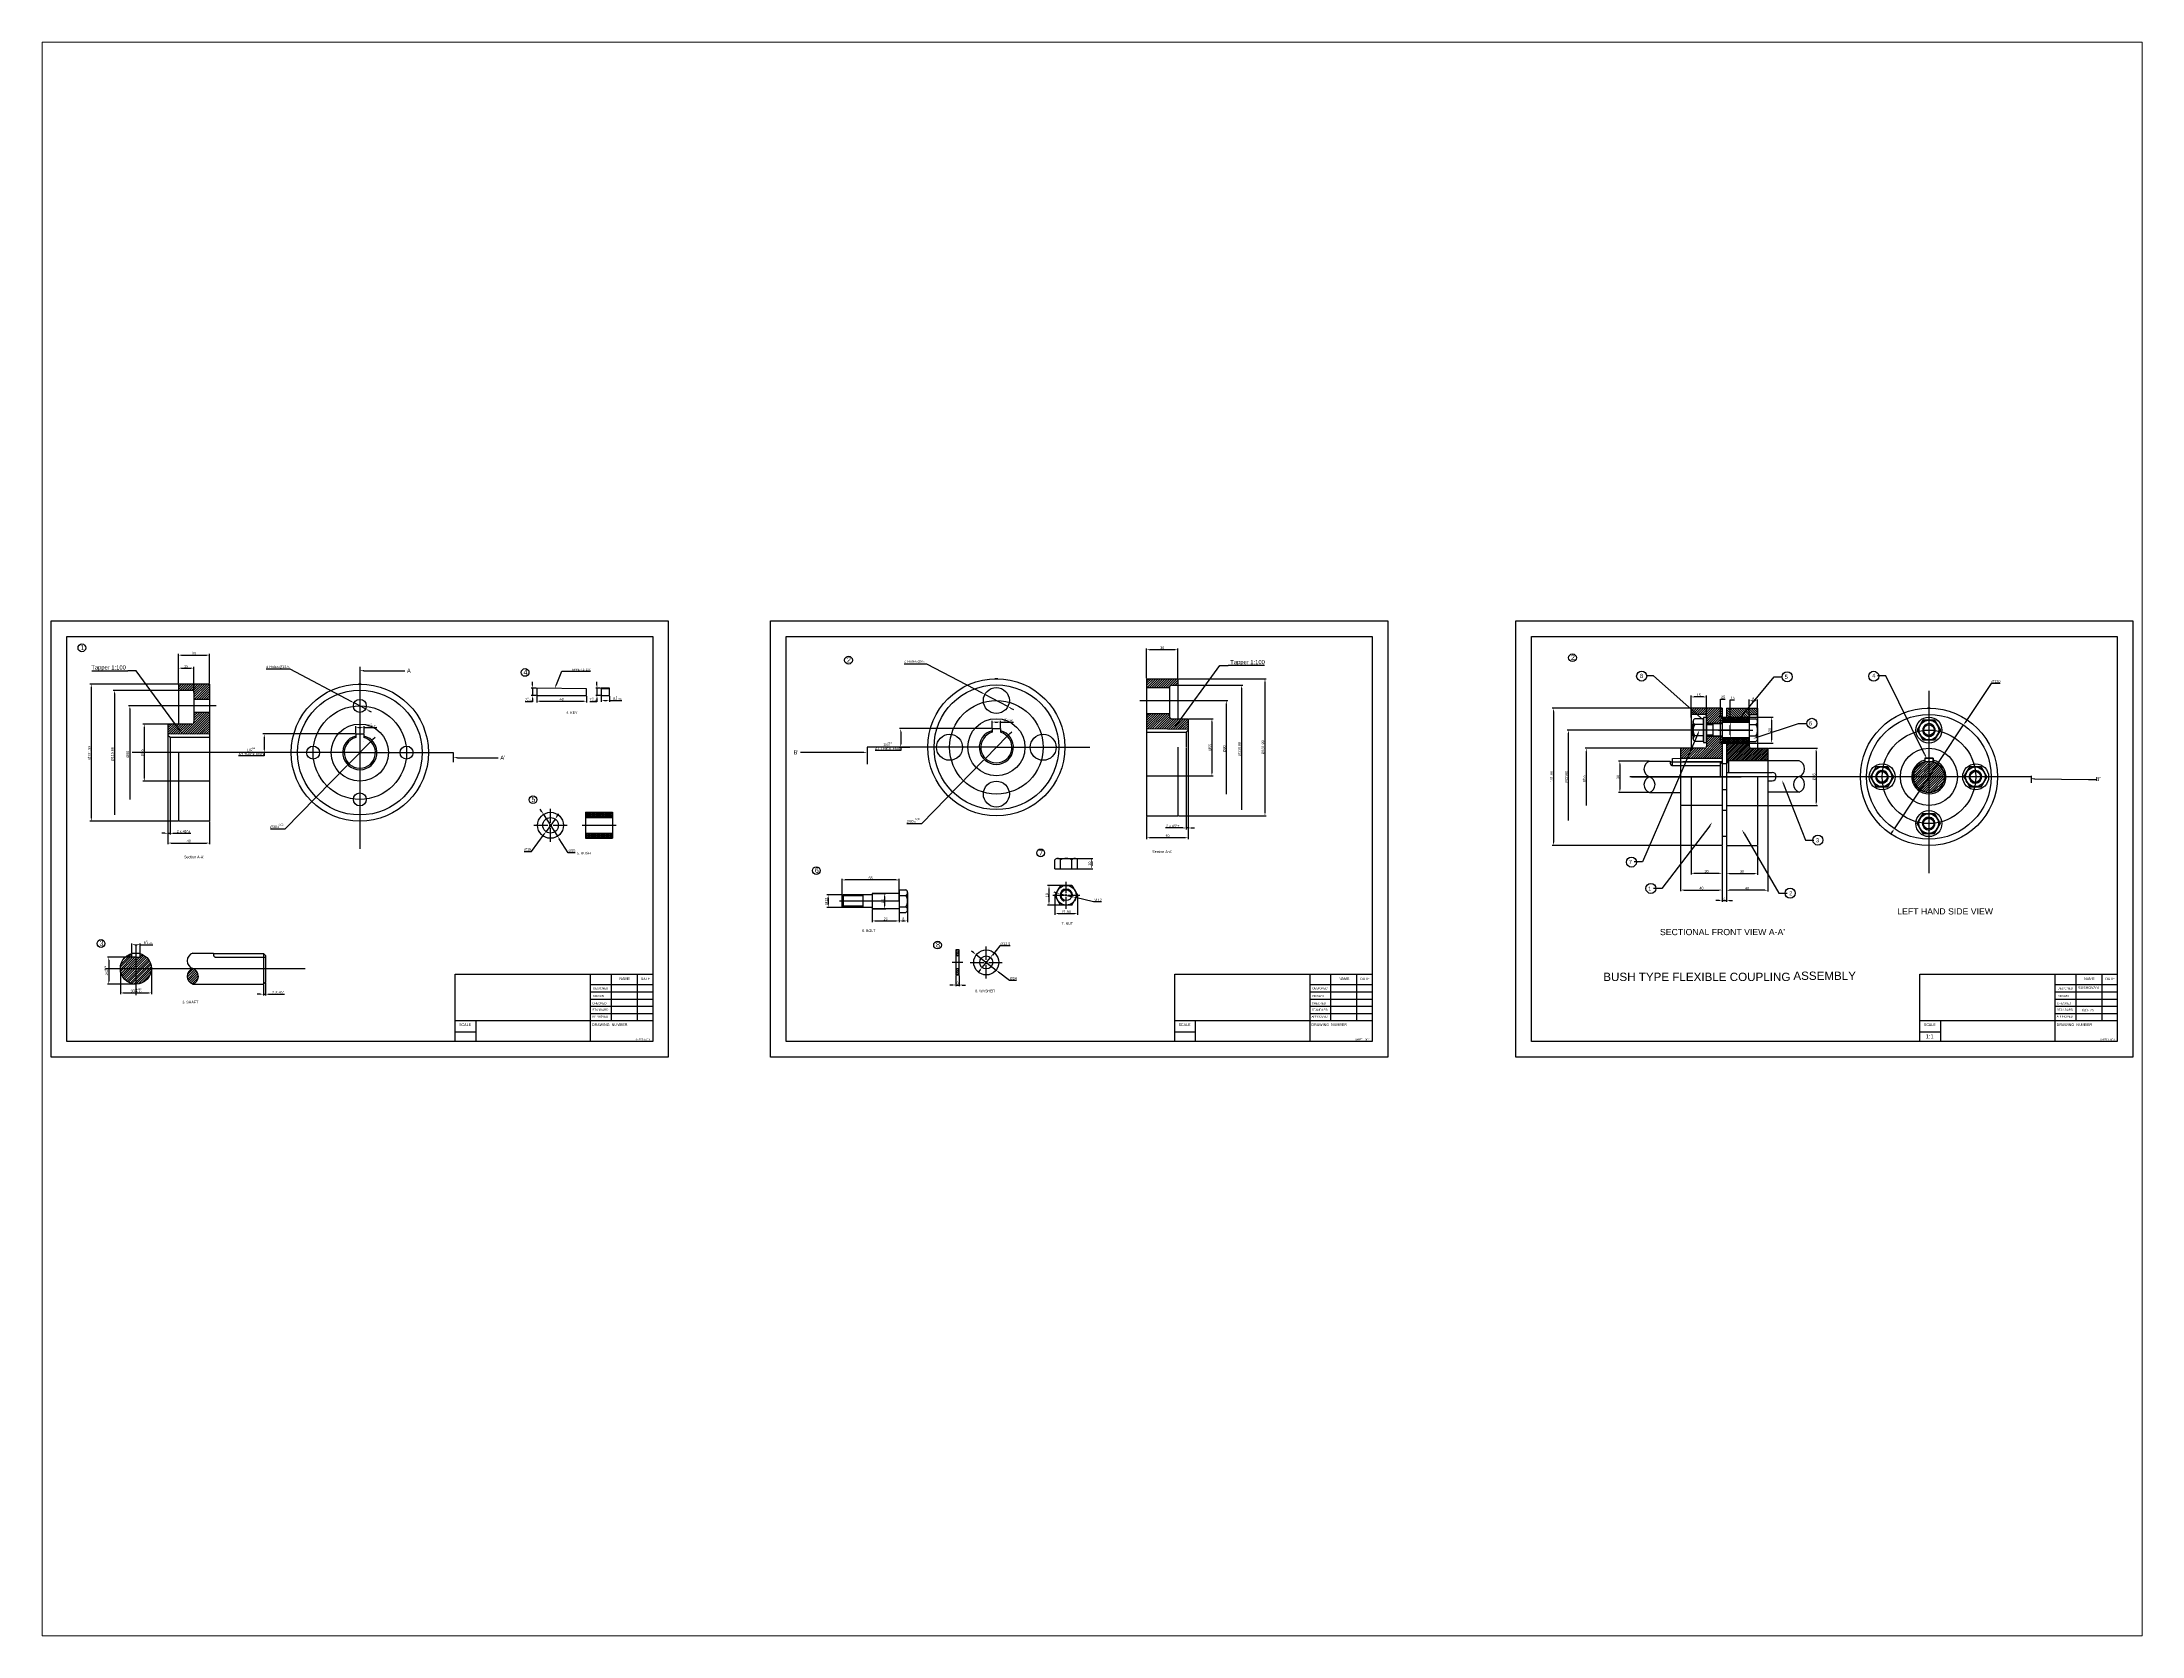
# Paper-space layout 'Layout1' of a CAD drawing. Header units: millimetres. Extents: x 26 to 231, y 20 to 176.
# The model-space entities are those that its viewports show. They can reach past a viewport. Long polylines and large blocks are cut down to what shows.
import ezdxf
from ezdxf import colors
from ezdxf.entities.mleader import LeaderData, LeaderLine
from ezdxf.math import Vec2, Vec3

# ---------------------------------------------------------------- set-up
doc = ezdxf.new("R2010")
doc.units = ezdxf.units.MM
for name, pattern in [('CENTER', [50.8, 31.75, -6.35, 6.35, -6.35]), ('CENTER2', [28.575, 19.05, -3.175, 3.175, -3.175]), ('HIDDEN', [9.525, 6.35, -3.175])]:
    doc.linetypes.add(name, pattern=pattern)
doc.styles.get("Standard").update_dxf_attribs({"font": 'arial.ttf'})
doc.dimstyles.new('ISO-25', dxfattribs={"dimtxt": 2.5, "dimasz": 3, "dimexe": 1.25, "dimexo": 0.625, "dimtad": 1, "dimtoh": 1, "dimdsep": 46, "dimtxsty": 'Standard', "dimcen": 2.5, "dimclrd": 4, "dimclrt": 2, "dimadec": 0, "dimazin": 0, "dimtfac": 1, "dimtmove": 0, "dimatfit": 3, "dimfxl": 1, "dimarcsym": 0})
pattern_1 = [(45, (50.7887, 164.9066), (-1.122532, 1.122532), [])]
pattern_2 = [(45, (663.4579, 1254.7544), (-1.122532, 1.122532), [])]
pattern_3 = [(45, (1506.7979, 141.6017), (-1.122532, 1.122532), [])]
pattern_4 = [(45, (578.8357, 564.6372), (-0.8980256, 0.8980256), []), (135, (578.8357, 564.6372), (-0.8980256, -0.8980256), [])]

# ---------------------------------------------------------------- blocks, each defined once
blk = doc.blocks.new('*D1')
at = {"color": 0, "lineweight": -2, "ltscale": 0.5, "transparency": 16777216}
for p, q in [((221.1, 520.7), (221.1, 549.2)), ((251.1, 520.7), (251.1, 549.2))]:
    blk.add_line(p, q, dxfattribs=at)
at = {"color": 4, "lineweight": -2, "ltscale": 0.5, "transparency": 16777216}
blk.add_line((224.1, 547.9), (248.1, 547.9), dxfattribs=at)
at = {"color": 4, "ltscale": 0.5, "transparency": 16777216}
for points in [[(224.1, 548.4), (224.1, 547.4), (221.1, 547.9)], [(248.1, 548.4), (248.1, 547.4), (251.1, 547.9)]]:
    blk.add_solid(points, dxfattribs=at)
at = {"layer": 'Defpoints', "color": 0, "ltscale": 0.5, "transparency": 16777216}
for p in [(251.1, 547.9), (221.1, 520.1), (251.1, 520.1)]:
    blk.add_point(p, dxfattribs=at)
at = {"color": 2, "ltscale": 0.5, "transparency": 16777216, "insert": (236.1, 549.8), "char_height": 2.5, "attachment_point": 5}
blk.add_mtext('30', dxfattribs=at)
blk = doc.blocks.new('*D2')
at = {"color": 0, "lineweight": -2, "ltscale": 0.5, "transparency": 16777216}
for p, q in [((221.1, 520.7), (221.1, 536.6)), ((236.1, 512.6), (236.1, 536.6))]:
    blk.add_line(p, q, dxfattribs=at)
at = {"color": 4, "lineweight": -2, "ltscale": 0.5, "transparency": 16777216}
blk.add_line((224.1, 535.4), (233.1, 535.4), dxfattribs=at)
at = {"color": 4, "ltscale": 0.5, "transparency": 16777216}
for points in [[(224.1, 535.9), (224.1, 534.9), (221.1, 535.4)], [(233.1, 535.9), (233.1, 534.9), (236.1, 535.4)]]:
    blk.add_solid(points, dxfattribs=at)
at = {"layer": 'Defpoints', "color": 0, "ltscale": 0.5, "transparency": 16777216}
for p in [(236.1, 535.4), (221.1, 520.1), (236.1, 512)]:
    blk.add_point(p, dxfattribs=at)
at = {"color": 2, "ltscale": 0.5, "transparency": 16777216, "insert": (228.6, 537.3), "char_height": 2.5, "attachment_point": 5}
blk.add_mtext('15', dxfattribs=at)
blk = doc.blocks.new('*D3')
at = {"color": 0, "lineweight": -2, "ltscale": 0.5, "transparency": 16777216}
for p, q in [((210.5, 481.6), (187, 481.6)), ((210.5, 426.6), (187, 426.6))]:
    blk.add_line(p, q, dxfattribs=at)
at = {"color": 4, "lineweight": -2, "ltscale": 0.5, "transparency": 16777216}
blk.add_line((188.3, 478.6), (188.3, 429.6), dxfattribs=at)
at = {"color": 4, "ltscale": 0.5, "transparency": 16777216}
for points in [[(187.8, 478.6), (188.8, 478.6), (188.3, 481.6)], [(187.8, 429.6), (188.8, 429.6), (188.3, 426.6)]]:
    blk.add_solid(points, dxfattribs=at)
at = {"layer": 'Defpoints', "color": 0, "ltscale": 0.5, "transparency": 16777216}
for p in [(211.1, 481.6), (188.3, 426.6), (211.1, 426.6)]:
    blk.add_point(p, dxfattribs=at)
at = {"color": 2, "ltscale": 0.5, "transparency": 16777216, "insert": (186.3, 454.1), "char_height": 2.5, "attachment_point": 5, "rotation": 90}
blk.add_mtext('%%C55', dxfattribs=at)
blk = doc.blocks.new('*D4')
at = {"color": 0, "lineweight": -2, "ltscale": 0.5, "transparency": 16777216}
blk.add_line((235.5, 499.1), (173.1, 499.1), dxfattribs=at)
at = {"color": 4, "lineweight": -2, "ltscale": 0.5, "transparency": 16777216}
blk.add_line((174.4, 496.1), (174.4, 409.1), dxfattribs=at)
at = {"color": 4, "ltscale": 0.5, "transparency": 16777216}
blk.add_solid([(173.9, 496.1), (174.9, 496.1), (174.4, 499.1)], dxfattribs=at)
at = {"layer": 'Defpoints', "color": 0, "ltscale": 0.5, "transparency": 16777216}
for p in [(236.1, 499.1), (174.4, 409.1), (236.1, 409.1)]:
    blk.add_point(p, dxfattribs=at)
at = {"color": 2, "ltscale": 0.5, "transparency": 16777216, "insert": (172.4, 452.6), "char_height": 2.5, "attachment_point": 5, "rotation": 90}
blk.add_mtext('%%C90', dxfattribs=at)
blk = doc.blocks.new('_None')
blk = doc.blocks.new('*D6')
at = {"color": 0, "lineweight": -2, "ltscale": 0.5, "transparency": 16777216}
blk.add_line((220.5, 514), (158.5, 514), dxfattribs=at)
at = {"color": 4, "lineweight": -2, "ltscale": 0.5, "transparency": 16777216}
blk.add_line((159.7, 511), (159.7, 394.1), dxfattribs=at)
at = {"color": 4, "ltscale": 0.5, "transparency": 16777216}
blk.add_solid([(159.2, 511), (160.2, 511), (159.7, 514)], dxfattribs=at)
at = {"layer": 'Defpoints', "color": 0, "ltscale": 0.5, "transparency": 16777216}
for p in [(221.1, 514), (159.7, 394.1), (221.1, 394.1)]:
    blk.add_point(p, dxfattribs=at)
at = {"color": 2, "ltscale": 0.5, "transparency": 16777216, "insert": (157.7, 452.6), "char_height": 2.5, "attachment_point": 5, "rotation": 90}
blk.add_mtext('%%C119.88', dxfattribs=at)
blk = doc.blocks.new('*D7')
at = {"color": 0, "lineweight": -2, "ltscale": 0.5, "transparency": 16777216}
for p, q in [((220.5, 520.1), (136, 520.1)), ((220.5, 388.1), (136, 388.1))]:
    blk.add_line(p, q, dxfattribs=at)
at = {"color": 4, "lineweight": -2, "ltscale": 0.5, "transparency": 16777216}
blk.add_line((137.3, 517.1), (137.3, 391.1), dxfattribs=at)
at = {"color": 4, "ltscale": 0.5, "transparency": 16777216}
for points in [[(136.8, 517.1), (137.8, 517.1), (137.3, 520.1)], [(136.8, 391.1), (137.8, 391.1), (137.3, 388.1)]]:
    blk.add_solid(points, dxfattribs=at)
at = {"layer": 'Defpoints', "color": 0, "ltscale": 0.5, "transparency": 16777216}
for p in [(221.1, 520.1), (137.3, 388.1), (221.1, 388.1)]:
    blk.add_point(p, dxfattribs=at)
at = {"color": 2, "ltscale": 0.5, "transparency": 16777216, "insert": (135.3, 454.1), "char_height": 2.5, "attachment_point": 5, "rotation": 90}
blk.add_mtext('%%C131.99', dxfattribs=at)
blk = doc.blocks.new('*D8')
at = {"color": 0, "lineweight": -2, "ltscale": 0.5, "transparency": 16777216}
for p, q in [((211.1, 453.5), (211.1, 375.2)), ((213.1, 453.5), (213.1, 375.2))]:
    blk.add_line(p, q, dxfattribs=at)
at = {"color": 4, "lineweight": -2, "ltscale": 0.5, "transparency": 16777216}
for p, q in [((208.1, 376.5), (205.1, 376.5)), ((211.1, 376.5), (213.1, 376.5)), ((216.1, 376.5), (233, 376.5))]:
    blk.add_line(p, q, dxfattribs=at)
at = {"color": 4, "ltscale": 0.5, "transparency": 16777216}
for points in [[(208.1, 377), (208.1, 376), (211.1, 376.5)], [(216.1, 377), (216.1, 376), (213.1, 376.5)]]:
    blk.add_solid(points, dxfattribs=at)
at = {"layer": 'Defpoints', "color": 0, "ltscale": 0.5, "transparency": 16777216}
for p in [(211.1, 454.1), (213.1, 454.1), (213.1, 376.5)]:
    blk.add_point(p, dxfattribs=at)
at = {"color": 2, "ltscale": 0.5, "transparency": 16777216, "insert": (226, 378.4), "char_height": 2.5, "attachment_point": 5}
blk.add_mtext('2 x 45%%D%%P', dxfattribs=at)
blk = doc.blocks.new('*D9')
at = {"color": 0, "lineweight": -2, "ltscale": 0.5, "transparency": 16777216}
for p, q in [((391.8, 472.7), (391.8, 479.7)), ((399.8, 472.7), (399.8, 479.7))]:
    blk.add_line(p, q, dxfattribs=at)
at = {"color": 4, "lineweight": -2, "ltscale": 0.5, "transparency": 16777216}
for p, q in [((394.8, 478.4), (396.8, 478.4)), ((399.8, 478.4), (412.1, 478.4))]:
    blk.add_line(p, q, dxfattribs=at)
at = {"color": 4, "ltscale": 0.5, "transparency": 16777216}
for points in [[(394.8, 478.9), (394.8, 477.9), (391.8, 478.4)], [(396.8, 478.9), (396.8, 477.9), (399.8, 478.4)]]:
    blk.add_solid(points, dxfattribs=at)
at = {"layer": 'Defpoints', "color": 0, "ltscale": 0.5, "transparency": 16777216}
for p in [(391.8, 472.1), (399.8, 478.4), (399.8, 472.1)]:
    blk.add_point(p, dxfattribs=at)
at = {"color": 2, "ltscale": 0.5, "transparency": 16777216, "insert": (407.4, 480.8), "char_height": 2.5, "attachment_point": 5}
blk.add_mtext('8{\\H1.5;\\S 0^ +0.006;}', dxfattribs=at)
blk = doc.blocks.new('*D10')
at = {"color": 4, "lineweight": -2, "ltscale": 0.5, "transparency": 16777216}
for p, q in [((408.4, 467), (410.5, 469.1)), ((406.3, 464.8), (385.3, 443.4)), ((323.9, 380.8), (383.2, 441.3)), ((309.7, 380.8), (323.9, 380.8))]:
    blk.add_line(p, q, dxfattribs=at)
at = {"color": 4, "ltscale": 0.5, "transparency": 16777216}
for points in [[(408, 467.3), (408.7, 466.6), (406.3, 464.8)], [(382.8, 441.6), (383.5, 440.9), (385.3, 443.4)]]:
    blk.add_solid(points, dxfattribs=at)
at = {"layer": 'Defpoints', "color": 0, "ltscale": 0.5, "transparency": 16777216}
for p in [(406.3, 464.8), (385.3, 443.4)]:
    blk.add_point(p, dxfattribs=at)
at = {"color": 2, "ltscale": 0.5, "transparency": 16777216, "insert": (315.8, 383.5), "char_height": 2.5, "attachment_point": 5}
blk.add_mtext('∅30{\\H1.725;\\S+0.02^  0;}', dxfattribs=at)
blk = doc.blocks.new('*D11')
at = {"color": 4, "lineweight": -2, "ltscale": 0.5, "transparency": 16777216}
for p, q in [((305.7, 534.6), (328.5, 534.6)), ((328.5, 534.6), (387.6, 503.4)), ((401.3, 496.2), (390.3, 502)), ((404, 494.8), (406.6, 493.4))]:
    blk.add_line(p, q, dxfattribs=at)
at = {"color": 4, "ltscale": 0.5, "transparency": 16777216}
for points in [[(387.8, 503.9), (387.4, 503), (390.3, 502)], [(404.2, 495.2), (403.7, 494.4), (401.3, 496.2)]]:
    blk.add_solid(points, dxfattribs=at)
at = {"layer": 'Defpoints', "color": 0, "ltscale": 0.5, "transparency": 16777216}
for p in [(390.3, 502), (401.3, 496.2)]:
    blk.add_point(p, dxfattribs=at)
at = {"color": 2, "ltscale": 0.5, "transparency": 16777216, "insert": (316.8, 536.6), "char_height": 2.5, "attachment_point": 5}
blk.add_mtext('4 Holes ∅12.5', dxfattribs=at)
blk = doc.blocks.new('*D12')
at = {"color": 0, "lineweight": -2, "ltscale": 0.5, "transparency": 16777216}
for p, q in [((391.2, 472.1), (302.5, 472.1)), ((312.5, 454.1), (302.5, 454.1))]:
    blk.add_line(p, q, dxfattribs=at)
at = {"color": 4, "lineweight": -2, "ltscale": 0.5, "transparency": 16777216}
for p, q in [((303.8, 469.1), (303.8, 457.1)), ((303.8, 451.1), (279.1, 451.1)), ((303.8, 454.1), (303.8, 451.1))]:
    blk.add_line(p, q, dxfattribs=at)
at = {"color": 4, "ltscale": 0.5, "transparency": 16777216}
for points in [[(303.3, 469.1), (304.3, 469.1), (303.8, 472.1)], [(303.3, 457.1), (304.3, 457.1), (303.8, 454.1)]]:
    blk.add_solid(points, dxfattribs=at)
at = {"layer": 'Defpoints', "color": 0, "ltscale": 0.5, "transparency": 16777216}
for p in [(391.8, 472.1), (303.8, 454.1), (313.1, 454.1)]:
    blk.add_point(p, dxfattribs=at)
at = {"color": 2, "ltscale": 0.5, "transparency": 16777216, "insert": (291.1, 455.2), "char_height": 2.5, "attachment_point": 5}
blk.add_mtext('18{\\H1.5;\\S+0.2^ -0;}\\PAT THICK END', dxfattribs=at)
blk = doc.blocks.new('*D13')
at = {"color": 0, "lineweight": -2, "ltscale": 0.5, "transparency": 16777216}
for p, q in [((211.1, 471.1), (211.1, 365.9)), ((251.1, 387.5), (251.1, 365.9))]:
    blk.add_line(p, q, dxfattribs=at)
at = {"color": 4, "lineweight": -2, "ltscale": 0.5, "transparency": 16777216}
blk.add_line((214.1, 367.1), (248.1, 367.1), dxfattribs=at)
at = {"color": 4, "ltscale": 0.5, "transparency": 16777216}
for points in [[(214.1, 367.6), (214.1, 366.6), (211.1, 367.1)], [(248.1, 367.6), (248.1, 366.6), (251.1, 367.1)]]:
    blk.add_solid(points, dxfattribs=at)
at = {"layer": 'Defpoints', "color": 0, "ltscale": 0.5, "transparency": 16777216}
for p in [(211.1, 471.7), (251.1, 388.1), (251.1, 367.1)]:
    blk.add_point(p, dxfattribs=at)
at = {"color": 2, "ltscale": 0.5, "transparency": 16777216, "insert": (231.1, 369), "char_height": 2.5, "attachment_point": 5}
blk.add_mtext('40', dxfattribs=at)
blk = doc.blocks.new('*D21')
at = {"color": 0, "lineweight": -2, "ltscale": 0.5, "transparency": 16777216}
for p, q in [((175.6, 257.3), (152.8, 257.3)), ((179.6, 231.3), (152.8, 231.3))]:
    blk.add_line(p, q, dxfattribs=at)
at = {"color": 4, "lineweight": -2, "ltscale": 0.5, "transparency": 16777216}
blk.add_line((154.1, 254.3), (154.1, 234.3), dxfattribs=at)
at = {"color": 4, "ltscale": 0.5, "transparency": 16777216}
for points in [[(153.6, 254.3), (154.6, 254.3), (154.1, 257.3)], [(153.6, 234.3), (154.6, 234.3), (154.1, 231.3)]]:
    blk.add_solid(points, dxfattribs=at)
at = {"layer": 'Defpoints', "color": 0, "ltscale": 0.5, "transparency": 16777216}
for p in [(176.3, 257.3), (154.1, 231.3), (180.3, 231.3)]:
    blk.add_point(p, dxfattribs=at)
at = {"color": 2, "ltscale": 0.5, "transparency": 16777216, "insert": (151.7, 244.3), "char_height": 2.5, "attachment_point": 5, "rotation": 90}
blk.add_mtext('26{\\H1.5;\\S+0.01^ -0;}', dxfattribs=at)
blk = doc.blocks.new('*D22')
at = {"color": 0, "lineweight": -2, "ltscale": 0.5, "transparency": 16777216}
for p, q in [((176.3, 261.4), (176.3, 270.5)), ((184.3, 261.4), (184.3, 270.5))]:
    blk.add_line(p, q, dxfattribs=at)
at = {"color": 4, "lineweight": -2, "ltscale": 0.5, "transparency": 16777216}
for p, q in [((179.3, 269.3), (181.3, 269.3)), ((184.3, 269.3), (196.6, 269.3))]:
    blk.add_line(p, q, dxfattribs=at)
at = {"color": 4, "ltscale": 0.5, "transparency": 16777216}
for points in [[(179.3, 269.8), (179.3, 268.8), (176.3, 269.3)], [(181.3, 269.8), (181.3, 268.8), (184.3, 269.3)]]:
    blk.add_solid(points, dxfattribs=at)
at = {"layer": 'Defpoints', "color": 0, "ltscale": 0.5, "transparency": 16777216}
for p in [(184.3, 269.3), (176.3, 260.8), (184.3, 260.8)]:
    blk.add_point(p, dxfattribs=at)
at = {"color": 2, "ltscale": 0.5, "transparency": 16777216, "insert": (191.9, 271.7), "char_height": 2.5, "attachment_point": 5}
blk.add_mtext('8{\\H1.5;\\S 0^ +0.036;}', dxfattribs=at)
blk = doc.blocks.new('*D23')
at = {"color": 0, "lineweight": -2, "ltscale": 0.5, "transparency": 16777216}
for p, q in [((303, 230.7), (303, 220.4)), ((305, 232.7), (305, 220.4))]:
    blk.add_line(p, q, dxfattribs=at)
at = {"color": 4, "lineweight": -2, "ltscale": 0.5, "transparency": 16777216}
for p, q in [((300, 221.7), (297, 221.7)), ((303, 221.7), (305, 221.7)), ((308, 221.7), (323.4, 221.7))]:
    blk.add_line(p, q, dxfattribs=at)
at = {"color": 4, "ltscale": 0.5, "transparency": 16777216}
for points in [[(300, 222.2), (300, 221.2), (303, 221.7)], [(308, 222.2), (308, 221.2), (305, 221.7)]]:
    blk.add_solid(points, dxfattribs=at)
at = {"layer": 'Defpoints', "color": 0, "ltscale": 0.5, "transparency": 16777216}
for p in [(303, 231.3), (305, 233.3), (305, 221.7)]:
    blk.add_point(p, dxfattribs=at)
at = {"color": 2, "ltscale": 0.5, "transparency": 16777216, "insert": (317.2, 223.6), "char_height": 2.5, "attachment_point": 5}
blk.add_mtext('2 X 45%%D', dxfattribs=at)
blk = doc.blocks.new('*D24')
at = {"color": 0, "lineweight": -2, "ltscale": 0.5, "transparency": 16777216}
for p, q in [((165.3, 245.7), (165.3, 221.7)), ((195.3, 245.7), (195.3, 221.7))]:
    blk.add_line(p, q, dxfattribs=at)
at = {"color": 4, "lineweight": -2, "ltscale": 0.5, "transparency": 16777216}
blk.add_line((168.3, 222.9), (192.3, 222.9), dxfattribs=at)
at = {"color": 4, "ltscale": 0.5, "transparency": 16777216}
for points in [[(168.3, 223.4), (168.3, 222.4), (165.3, 222.9)], [(192.3, 223.4), (192.3, 222.4), (195.3, 222.9)]]:
    blk.add_solid(points, dxfattribs=at)
at = {"layer": 'Defpoints', "color": 0, "ltscale": 0.5, "transparency": 16777216}
for p in [(165.3, 246.3), (195.3, 246.3), (195.3, 222.9)]:
    blk.add_point(p, dxfattribs=at)
at = {"color": 2, "ltscale": 0.5, "transparency": 16777216, "insert": (180.3, 225.4), "char_height": 2.5, "attachment_point": 5}
blk.add_mtext('30{\\H1.5;\\S+0.013^ +0.006;}', dxfattribs=at)
blk = doc.blocks.new('*D25')
at = {"color": 0, "lineweight": -2, "ltscale": 0.5, "transparency": 16777216}
for p, q in [((566, 508.5), (566, 502.3)), ((614, 508.5), (614, 502.3))]:
    blk.add_line(p, q, dxfattribs=at)
at = {"color": 4, "lineweight": -2, "ltscale": 0.5, "transparency": 16777216}
blk.add_line((569, 503.6), (611, 503.6), dxfattribs=at)
at = {"color": 4, "ltscale": 0.5, "transparency": 16777216}
for points in [[(569, 504.1), (569, 503.1), (566, 503.6)], [(611, 504.1), (611, 503.1), (614, 503.6)]]:
    blk.add_solid(points, dxfattribs=at)
at = {"layer": 'Defpoints', "color": 0, "ltscale": 0.5, "transparency": 16777216}
for p in [(566, 509.2), (614, 509.2), (614, 503.6)]:
    blk.add_point(p, dxfattribs=at)
at = {"color": 2, "ltscale": 0.5, "transparency": 16777216, "insert": (590, 505.5), "char_height": 2.5, "attachment_point": 5}
blk.add_mtext('48', dxfattribs=at)
blk = doc.blocks.new('*D26')
at = {"color": 0, "lineweight": -2, "ltscale": 0.5, "transparency": 16777216}
for p, q in [((565.4, 516.1), (560.7, 516.1)), ((565.4, 509.1), (560.7, 509.1))]:
    blk.add_line(p, q, dxfattribs=at)
at = {"color": 4, "lineweight": -2, "ltscale": 0.5, "transparency": 16777216}
for p, q in [((561.9, 519.1), (561.9, 522.1)), ((561.9, 516.1), (561.9, 509.1)), ((561.9, 506.1), (561.9, 503.1)), ((561.9, 503.1), (554.9, 503.1))]:
    blk.add_line(p, q, dxfattribs=at)
at = {"color": 4, "ltscale": 0.5, "transparency": 16777216}
for points in [[(561.4, 519.1), (562.4, 519.1), (561.9, 516.1)], [(561.4, 506.1), (562.4, 506.1), (561.9, 509.1)]]:
    blk.add_solid(points, dxfattribs=at)
at = {"layer": 'Defpoints', "color": 0, "ltscale": 0.5, "transparency": 16777216}
for p in [(561.9, 509.1), (566, 516.1), (566, 509.1)]:
    blk.add_point(p, dxfattribs=at)
at = {"color": 2, "ltscale": 0.5, "transparency": 16777216, "insert": (558.1, 505.5), "char_height": 2.5, "attachment_point": 5}
blk.add_mtext('7{\\H1.5;\\S 0^ -0.09;}', dxfattribs=at)
blk = doc.blocks.new('*D27')
at = {"color": 0, "lineweight": -2, "ltscale": 0.5, "transparency": 16777216}
for p, q in [((628.2, 508.5), (628.2, 503)), ((636.2, 508.5), (636.2, 503))]:
    blk.add_line(p, q, dxfattribs=at)
at = {"color": 4, "lineweight": -2, "ltscale": 0.5, "transparency": 16777216}
for p, q in [((631.2, 504.3), (633.2, 504.3)), ((636.2, 504.3), (648, 504.3))]:
    blk.add_line(p, q, dxfattribs=at)
at = {"color": 4, "ltscale": 0.5, "transparency": 16777216}
for points in [[(631.2, 504.8), (631.2, 503.8), (628.2, 504.3)], [(633.2, 504.8), (633.2, 503.8), (636.2, 504.3)]]:
    blk.add_solid(points, dxfattribs=at)
at = {"layer": 'Defpoints', "color": 0, "ltscale": 0.5, "transparency": 16777216}
for p in [(628.2, 509.1), (636.2, 509.1), (636.2, 504.3)]:
    blk.add_point(p, dxfattribs=at)
at = {"color": 2, "ltscale": 0.5, "transparency": 16777216, "insert": (643.6, 506.7), "char_height": 2.5, "attachment_point": 5}
blk.add_mtext('8{\\H1.5;\\S 0^ -0.036;}', dxfattribs=at)
blk = doc.blocks.new('*D28')
at = {"color": 0, "lineweight": -2, "ltscale": 0.5, "transparency": 16777216}
for p, q in [((627.5, 516.1), (622.8, 516.1)), ((627.5, 509.1), (622.8, 509.1))]:
    blk.add_line(p, q, dxfattribs=at)
at = {"color": 4, "lineweight": -2, "ltscale": 0.5, "transparency": 16777216}
for p, q in [((624, 519.1), (624, 522.1)), ((624, 516.1), (624, 509.1)), ((624, 506.1), (624, 503.1)), ((624, 503.1), (617, 503.1))]:
    blk.add_line(p, q, dxfattribs=at)
at = {"color": 4, "ltscale": 0.5, "transparency": 16777216}
for points in [[(623.5, 519.1), (624.5, 519.1), (624, 516.1)], [(623.5, 506.1), (624.5, 506.1), (624, 509.1)]]:
    blk.add_solid(points, dxfattribs=at)
at = {"layer": 'Defpoints', "color": 0, "ltscale": 0.5, "transparency": 16777216}
for p in [(624, 509.1), (628.2, 516.1), (628.2, 509.1)]:
    blk.add_point(p, dxfattribs=at)
at = {"color": 2, "ltscale": 0.5, "transparency": 16777216, "insert": (620.2, 505.5), "char_height": 2.5, "attachment_point": 5}
blk.add_mtext('7{\\H1.5;\\S 0^ -0.09;}', dxfattribs=at)
blk = doc.blocks.new('*D31')
at = {"color": 4, "lineweight": -2, "ltscale": 0.5, "transparency": 16777216}
for p, q in [((583.8, 390.2), (575, 378.1)), ((585.5, 392.7), (587.3, 395.1)), ((561.1, 358.9), (573.2, 375.7)), ((554.1, 358.9), (561.1, 358.9))]:
    blk.add_line(p, q, dxfattribs=at)
at = {"color": 4, "ltscale": 0.5, "transparency": 16777216}
for points in [[(585.1, 393), (585.9, 392.4), (583.8, 390.2)], [(572.8, 375.9), (573.6, 375.4), (575, 378.1)]]:
    blk.add_solid(points, dxfattribs=at)
at = {"layer": 'Defpoints', "color": 0, "ltscale": 0.5, "transparency": 16777216}
for p in [(583.8, 390.2), (575, 378.1)]:
    blk.add_point(p, dxfattribs=at)
at = {"color": 2, "ltscale": 0.5, "transparency": 16777216, "insert": (557.3, 360.9), "char_height": 2.5, "attachment_point": 5}
blk.add_mtext('∅15', dxfattribs=at)
blk = doc.blocks.new('*D32')
at = {"color": 4, "lineweight": -2, "ltscale": 0.5, "transparency": 16777216}
for p, q in [((571, 397.2), (569.4, 399.8)), ((572.6, 394.7), (586.1, 373.6)), ((596.2, 357.8), (587.7, 371.1)), ((603.1, 357.8), (596.2, 357.8))]:
    blk.add_line(p, q, dxfattribs=at)
at = {"color": 4, "ltscale": 0.5, "transparency": 16777216}
for points in [[(571.4, 397.5), (570.6, 397), (572.6, 394.7)], [(588.1, 371.4), (587.3, 370.8), (586.1, 373.6)]]:
    blk.add_solid(points, dxfattribs=at)
at = {"layer": 'Defpoints', "color": 0, "ltscale": 0.5, "transparency": 16777216}
for p in [(572.6, 394.7), (586.1, 373.6)]:
    blk.add_point(p, dxfattribs=at)
at = {"color": 2, "ltscale": 0.5, "transparency": 16777216, "insert": (600, 359.8), "char_height": 2.5, "attachment_point": 5}
blk.add_mtext('∅25', dxfattribs=at)
blk = doc.blocks.new('*U29')
at = {"color": 0, "linetype": 'CENTER', "ltscale": 0.4, "transparency": 16777216}
for p, q in [((-16, 0), (-2.5, 0)), ((0, 2.5), (0, 16)), ((2.5, 0), (16, 0)), ((0, -16), (0, -2.5))]:
    blk.add_line(p, q, dxfattribs=at)
at = {"color": 0, "linetype": 'Continuous', "ltscale": 0.4, "transparency": 16777216}
for p, q in [((-1.25, 0), (1.25, 0)), ((0, -1.25), (0, 1.25))]:
    blk.add_line(p, q, dxfattribs=at)
blk = doc.blocks.new('*U30')
at = {"color": 0, "linetype": 'CENTER', "ltscale": 0.4, "transparency": 16777216}
blk.add_line((-16.5, 0), (16.5, 0), dxfattribs=at)
blk = doc.blocks.new('*D35')
at = {"color": 0, "lineweight": -2, "ltscale": 0.5, "transparency": 16777216}
for p, q in [((1153.1, 525.9), (1153.1, 554.3)), ((1183.1, 525.9), (1183.1, 554.3))]:
    blk.add_line(p, q, dxfattribs=at)
at = {"color": 4, "lineweight": -2, "ltscale": 0.5, "transparency": 16777216}
blk.add_line((1180.1, 553.1), (1156.1, 553.1), dxfattribs=at)
at = {"color": 4, "ltscale": 0.5, "transparency": 16777216}
for points in [[(1156.1, 553.6), (1156.1, 552.6), (1153.1, 553.1)], [(1180.1, 553.6), (1180.1, 552.6), (1183.1, 553.1)]]:
    blk.add_solid(points, dxfattribs=at)
at = {"layer": 'Defpoints', "color": 0, "ltscale": 0.5, "transparency": 16777216}
for p in [(1153.1, 553.1), (1153.1, 525.2), (1183.1, 525.2)]:
    blk.add_point(p, dxfattribs=at)
at = {"color": 2, "ltscale": 0.5, "transparency": 16777216, "insert": (1168.1, 555), "char_height": 2.5, "attachment_point": 5}
blk.add_mtext('30', dxfattribs=at)
blk = doc.blocks.new('*D36')
at = {"color": 0, "lineweight": -2, "ltscale": 0.5, "transparency": 16777216}
for p, q in [((1193.7, 486.7), (1217.2, 486.7)), ((1193.7, 431.7), (1217.2, 431.7))]:
    blk.add_line(p, q, dxfattribs=at)
at = {"color": 4, "lineweight": -2, "ltscale": 0.5, "transparency": 16777216}
blk.add_line((1215.9, 483.7), (1215.9, 434.7), dxfattribs=at)
at = {"color": 4, "ltscale": 0.5, "transparency": 16777216}
for points in [[(1215.4, 483.7), (1216.4, 483.7), (1215.9, 486.7)], [(1215.4, 434.7), (1216.4, 434.7), (1215.9, 431.7)]]:
    blk.add_solid(points, dxfattribs=at)
at = {"layer": 'Defpoints', "color": 0, "ltscale": 0.5, "transparency": 16777216}
for p in [(1193.1, 486.7), (1193.1, 431.7), (1215.9, 431.7)]:
    blk.add_point(p, dxfattribs=at)
at = {"color": 2, "ltscale": 0.5, "transparency": 16777216, "insert": (1214, 459.2), "char_height": 2.5, "attachment_point": 5, "rotation": 90}
blk.add_mtext('%%C55', dxfattribs=at)
blk = doc.blocks.new('*D33')
at = {"color": 0, "lineweight": -2, "ltscale": 0.5, "transparency": 16777216}
blk.add_line((1168.7, 504.2), (1231.1, 504.2), dxfattribs=at)
at = {"color": 4, "lineweight": -2, "ltscale": 0.5, "transparency": 16777216}
blk.add_line((1229.8, 501.2), (1229.8, 414.2), dxfattribs=at)
at = {"color": 4, "ltscale": 0.5, "transparency": 16777216}
blk.add_solid([(1229.3, 501.2), (1230.3, 501.2), (1229.8, 504.2)], dxfattribs=at)
at = {"layer": 'Defpoints', "color": 0, "ltscale": 0.5, "transparency": 16777216}
for p in [(1168.1, 504.2), (1168.1, 414.2), (1229.8, 414.2)]:
    blk.add_point(p, dxfattribs=at)
at = {"color": 2, "ltscale": 0.5, "transparency": 16777216, "insert": (1227.9, 457.7), "char_height": 2.5, "attachment_point": 5, "rotation": 90}
blk.add_mtext('%%C90', dxfattribs=at)
blk = doc.blocks.new('*D37')
at = {"color": 0, "lineweight": -2, "ltscale": 0.5, "transparency": 16777216}
blk.add_line((1183.7, 519.1), (1245.8, 519.1), dxfattribs=at)
at = {"color": 4, "lineweight": -2, "ltscale": 0.5, "transparency": 16777216}
blk.add_line((1244.5, 516.1), (1244.5, 399.2), dxfattribs=at)
at = {"color": 4, "ltscale": 0.5, "transparency": 16777216}
blk.add_solid([(1244, 516.1), (1245, 516.1), (1244.5, 519.1)], dxfattribs=at)
at = {"layer": 'Defpoints', "color": 0, "ltscale": 0.5, "transparency": 16777216}
for p in [(1183.1, 519.1), (1183.1, 399.2), (1244.5, 399.2)]:
    blk.add_point(p, dxfattribs=at)
at = {"color": 2, "ltscale": 0.5, "transparency": 16777216, "insert": (1242.5, 457.7), "char_height": 2.5, "attachment_point": 5, "rotation": 90}
blk.add_mtext('%%C119.88', dxfattribs=at)
blk = doc.blocks.new('*D38')
at = {"color": 0, "lineweight": -2, "ltscale": 0.5, "transparency": 16777216}
for p, q in [((1183.7, 525.2), (1268.2, 525.2)), ((1183.7, 393.2), (1268.2, 393.2))]:
    blk.add_line(p, q, dxfattribs=at)
at = {"color": 4, "lineweight": -2, "ltscale": 0.5, "transparency": 16777216}
blk.add_line((1267, 522.2), (1267, 396.2), dxfattribs=at)
at = {"color": 4, "ltscale": 0.5, "transparency": 16777216}
for points in [[(1266.5, 522.2), (1267.5, 522.2), (1267, 525.2)], [(1266.5, 396.2), (1267.5, 396.2), (1267, 393.2)]]:
    blk.add_solid(points, dxfattribs=at)
at = {"layer": 'Defpoints', "color": 0, "ltscale": 0.5, "transparency": 16777216}
for p in [(1183.1, 525.2), (1183.1, 393.2), (1267, 393.2)]:
    blk.add_point(p, dxfattribs=at)
at = {"color": 2, "ltscale": 0.5, "transparency": 16777216, "insert": (1265, 459.2), "char_height": 2.5, "attachment_point": 5, "rotation": 90}
blk.add_mtext('%%C131.99', dxfattribs=at)
blk = doc.blocks.new('*D39')
at = {"color": 0, "lineweight": -2, "ltscale": 0.5, "transparency": 16777216}
for p, q in [((1191.1, 458.6), (1191.1, 380.3)), ((1193.1, 458.6), (1193.1, 380.3))]:
    blk.add_line(p, q, dxfattribs=at)
at = {"color": 4, "lineweight": -2, "ltscale": 0.5, "transparency": 16777216}
for p, q in [((1188.1, 381.6), (1171.3, 381.6)), ((1193.1, 381.6), (1191.1, 381.6)), ((1196.1, 381.6), (1199.1, 381.6))]:
    blk.add_line(p, q, dxfattribs=at)
at = {"color": 4, "ltscale": 0.5, "transparency": 16777216}
for points in [[(1188.1, 382.1), (1188.1, 381.1), (1191.1, 381.6)], [(1196.1, 382.1), (1196.1, 381.1), (1193.1, 381.6)]]:
    blk.add_solid(points, dxfattribs=at)
at = {"layer": 'Defpoints', "color": 0, "ltscale": 0.5, "transparency": 16777216}
for p in [(1191.1, 459.2), (1193.1, 459.2), (1191.1, 381.6)]:
    blk.add_point(p, dxfattribs=at)
at = {"color": 2, "ltscale": 0.5, "transparency": 16777216, "insert": (1178.2, 383.5), "char_height": 2.5, "attachment_point": 5}
blk.add_mtext('2 x 45%%D%%P', dxfattribs=at)
blk = doc.blocks.new('*D40')
at = {"color": 0, "lineweight": -2, "ltscale": 0.5, "transparency": 16777216}
for p, q in [((1004.4, 477.9), (1004.4, 484.8)), ((1012.4, 477.9), (1012.4, 484.8))]:
    blk.add_line(p, q, dxfattribs=at)
at = {"color": 4, "lineweight": -2, "ltscale": 0.5, "transparency": 16777216}
for p, q in [((1007.4, 483.5), (1009.4, 483.5)), ((1012.4, 483.5), (1024.8, 483.5))]:
    blk.add_line(p, q, dxfattribs=at)
at = {"color": 4, "ltscale": 0.5, "transparency": 16777216}
for points in [[(1007.4, 484), (1007.4, 483), (1004.4, 483.5)], [(1009.4, 484), (1009.4, 483), (1012.4, 483.5)]]:
    blk.add_solid(points, dxfattribs=at)
at = {"layer": 'Defpoints', "color": 0, "ltscale": 0.5, "transparency": 16777216}
for p in [(1004.4, 477.2), (1012.4, 483.5), (1012.4, 477.2)]:
    blk.add_point(p, dxfattribs=at)
at = {"color": 2, "ltscale": 0.5, "transparency": 16777216, "insert": (1020.1, 486), "char_height": 2.5, "attachment_point": 5}
blk.add_mtext('8{\\H1.5;\\S 0^ +0.006;}', dxfattribs=at)
blk = doc.blocks.new('*D41')
at = {"color": 4, "lineweight": -2, "ltscale": 0.5, "transparency": 16777216}
for p, q in [((1019, 470), (997.9, 448.5)), ((1021.1, 472.1), (1023.2, 474.2)), ((936.6, 385.9), (995.8, 446.4)), ((922.3, 385.9), (936.6, 385.9))]:
    blk.add_line(p, q, dxfattribs=at)
at = {"color": 4, "ltscale": 0.5, "transparency": 16777216}
for points in [[(1020.7, 472.4), (1021.4, 471.7), (1019, 470)], [(995.5, 446.7), (996.2, 446), (997.9, 448.5)]]:
    blk.add_solid(points, dxfattribs=at)
at = {"layer": 'Defpoints', "color": 0, "ltscale": 0.5, "transparency": 16777216}
for p in [(1019, 470), (997.9, 448.5)]:
    blk.add_point(p, dxfattribs=at)
at = {"color": 2, "ltscale": 0.5, "transparency": 16777216, "insert": (928.5, 388.7), "char_height": 2.5, "attachment_point": 5}
blk.add_mtext('∅30{\\H1.725;\\S+0.02^  0;}', dxfattribs=at)
blk = doc.blocks.new('*D42')
at = {"color": 4, "lineweight": -2, "ltscale": 0.5, "transparency": 16777216}
for p, q in [((919.8, 539.7), (941.1, 539.7)), ((941.1, 539.7), (994.7, 511.5)), ((1019.5, 498.4), (997.4, 510.1)), ((1022.2, 497), (1024.8, 495.6))]:
    blk.add_line(p, q, dxfattribs=at)
at = {"color": 4, "ltscale": 0.5, "transparency": 16777216}
for points in [[(995, 511.9), (994.5, 511), (997.4, 510.1)], [(1022.4, 497.5), (1021.9, 496.6), (1019.5, 498.4)]]:
    blk.add_solid(points, dxfattribs=at)
at = {"layer": 'Defpoints', "color": 0, "ltscale": 0.5, "transparency": 16777216}
for p in [(997.4, 510.1), (1019.5, 498.4)]:
    blk.add_point(p, dxfattribs=at)
at = {"color": 2, "ltscale": 0.5, "transparency": 16777216, "insert": (929.5, 541.7), "char_height": 2.5, "attachment_point": 5}
blk.add_mtext('4 Holes ∅25', dxfattribs=at)
blk = doc.blocks.new('*D34')
at = {"color": 0, "lineweight": -2, "ltscale": 0.5, "transparency": 16777216}
for p, q in [((1003.8, 477.2), (915.2, 477.2)), ((925.1, 459.2), (915.2, 459.2))]:
    blk.add_line(p, q, dxfattribs=at)
at = {"color": 4, "lineweight": -2, "ltscale": 0.5, "transparency": 16777216}
for p, q in [((916.4, 474.2), (916.4, 462.2)), ((916.4, 456.2), (891.7, 456.2)), ((916.4, 459.2), (916.4, 456.2))]:
    blk.add_line(p, q, dxfattribs=at)
at = {"color": 4, "ltscale": 0.5, "transparency": 16777216}
for points in [[(915.9, 474.2), (916.9, 474.2), (916.4, 477.2)], [(915.9, 462.2), (916.9, 462.2), (916.4, 459.2)]]:
    blk.add_solid(points, dxfattribs=at)
at = {"layer": 'Defpoints', "color": 0, "ltscale": 0.5, "transparency": 16777216}
for p in [(1004.4, 477.2), (916.4, 459.2), (925.8, 459.2)]:
    blk.add_point(p, dxfattribs=at)
at = {"color": 2, "ltscale": 0.5, "transparency": 16777216, "insert": (903.8, 460.4), "char_height": 2.5, "attachment_point": 5}
blk.add_mtext('18{\\H1.5;\\S+0.2^ -0;}\\PAT THICK END', dxfattribs=at)
blk = doc.blocks.new('*D43')
at = {"color": 0, "lineweight": -2, "ltscale": 0.5, "transparency": 16777216}
for p, q in [((1193.1, 476.2), (1193.1, 371)), ((1153.1, 392.6), (1153.1, 371))]:
    blk.add_line(p, q, dxfattribs=at)
at = {"color": 4, "lineweight": -2, "ltscale": 0.5, "transparency": 16777216}
blk.add_line((1190.1, 372.2), (1156.1, 372.2), dxfattribs=at)
at = {"color": 4, "ltscale": 0.5, "transparency": 16777216}
for points in [[(1156.1, 372.7), (1156.1, 371.7), (1153.1, 372.2)], [(1190.1, 372.7), (1190.1, 371.7), (1193.1, 372.2)]]:
    blk.add_solid(points, dxfattribs=at)
at = {"layer": 'Defpoints', "color": 0, "ltscale": 0.5, "transparency": 16777216}
for p in [(1193.1, 476.8), (1153.1, 393.2), (1153.1, 372.2)]:
    blk.add_point(p, dxfattribs=at)
at = {"color": 2, "ltscale": 0.5, "transparency": 16777216, "insert": (1173.1, 374.1), "char_height": 2.5, "attachment_point": 5}
blk.add_mtext('40', dxfattribs=at)
blk = doc.blocks.new('*U44')
at = {"color": 0, "linetype": 'CENTER2', "transparency": 16777216}
blk.add_line((17.5, 0), (-17.5, 0), dxfattribs=at)
blk = doc.blocks.new('*D45')
at = {"color": 0, "lineweight": -2, "ltscale": 0.5, "transparency": 16777216}
for p, q in [((859.9, 311.8), (859.9, 332.8)), ((914.9, 311.8), (914.9, 332.8))]:
    blk.add_line(p, q, dxfattribs=at)
at = {"color": 4, "lineweight": -2, "ltscale": 0.5, "transparency": 16777216}
blk.add_line((911.9, 331.6), (862.9, 331.6), dxfattribs=at)
at = {"color": 4, "ltscale": 0.5, "transparency": 16777216}
for points in [[(862.9, 332.1), (862.9, 331.1), (859.9, 331.6)], [(911.9, 332.1), (911.9, 331.1), (914.9, 331.6)]]:
    blk.add_solid(points, dxfattribs=at)
at = {"layer": 'Defpoints', "color": 0, "ltscale": 0.5, "transparency": 16777216}
for p in [(859.9, 331.6), (859.9, 311.2), (914.9, 311.2)]:
    blk.add_point(p, dxfattribs=at)
at = {"color": 2, "ltscale": 0.5, "transparency": 16777216, "insert": (887.4, 333.5), "char_height": 2.5, "attachment_point": 5}
blk.add_mtext('55', dxfattribs=at)
blk = doc.blocks.new('*D46')
at = {"color": 0, "lineweight": -2, "ltscale": 0.5, "transparency": 16777216}
for p, q in [((914.9, 305.1), (914.9, 291)), ((922.9, 305.1), (922.9, 291))]:
    blk.add_line(p, q, dxfattribs=at)
at = {"color": 4, "lineweight": -2, "ltscale": 0.5, "transparency": 16777216}
blk.add_line((917.9, 292.2), (919.9, 292.2), dxfattribs=at)
at = {"color": 4, "ltscale": 0.5, "transparency": 16777216}
for points in [[(917.9, 292.7), (917.9, 291.7), (914.9, 292.2)], [(919.9, 292.7), (919.9, 291.7), (922.9, 292.2)]]:
    blk.add_solid(points, dxfattribs=at)
at = {"layer": 'Defpoints', "color": 0, "ltscale": 0.5, "transparency": 16777216}
for p in [(914.9, 305.7), (922.9, 305.7), (922.9, 292.2)]:
    blk.add_point(p, dxfattribs=at)
at = {"color": 2, "ltscale": 0.5, "transparency": 16777216, "insert": (918.9, 294.1), "char_height": 2.5, "attachment_point": 5}
blk.add_mtext('8', dxfattribs=at)
blk = doc.blocks.new('*D47')
at = {"color": 0, "lineweight": -2, "ltscale": 0.5, "transparency": 16777216}
for p, q in [((888.9, 303.1), (888.9, 290.9)), ((914.9, 303.1), (914.9, 290.9))]:
    blk.add_line(p, q, dxfattribs=at)
at = {"color": 4, "lineweight": -2, "ltscale": 0.5, "transparency": 16777216}
blk.add_line((891.9, 292.2), (911.9, 292.2), dxfattribs=at)
at = {"color": 4, "ltscale": 0.5, "transparency": 16777216}
for points in [[(891.9, 292.7), (891.9, 291.7), (888.9, 292.2)], [(911.9, 292.7), (911.9, 291.7), (914.9, 292.2)]]:
    blk.add_solid(points, dxfattribs=at)
at = {"layer": 'Defpoints', "color": 0, "ltscale": 0.5, "transparency": 16777216}
for p in [(888.9, 303.7), (914.9, 303.7), (914.9, 292.2)]:
    blk.add_point(p, dxfattribs=at)
at = {"color": 2, "ltscale": 0.5, "transparency": 16777216, "insert": (901.9, 294.1), "char_height": 2.5, "attachment_point": 5}
blk.add_mtext('26', dxfattribs=at)
blk = doc.blocks.new('*D48')
at = {"color": 0, "lineweight": -2, "ltscale": 0.5, "transparency": 16777216}
for p, q in [((860.2, 317.2), (845.3, 317.2)), ((860.2, 305.2), (845.3, 305.2))]:
    blk.add_line(p, q, dxfattribs=at)
at = {"color": 4, "lineweight": -2, "ltscale": 0.5, "transparency": 16777216}
blk.add_line((846.6, 314.2), (846.6, 308.2), dxfattribs=at)
at = {"color": 4, "ltscale": 0.5, "transparency": 16777216}
for points in [[(846.1, 314.2), (847.1, 314.2), (846.6, 317.2)], [(846.1, 308.2), (847.1, 308.2), (846.6, 305.2)]]:
    blk.add_solid(points, dxfattribs=at)
at = {"layer": 'Defpoints', "color": 0, "ltscale": 0.5, "transparency": 16777216}
for p in [(846.6, 305.2), (860.9, 317.2), (860.9, 305.2)]:
    blk.add_point(p, dxfattribs=at)
at = {"color": 2, "ltscale": 0.5, "transparency": 16777216, "insert": (844.7, 311.2), "char_height": 2.5, "attachment_point": 5, "rotation": 90}
blk.add_mtext('M12', dxfattribs=at)
blk = doc.blocks.new('*D49')
at = {"color": 0, "lineweight": -2, "ltscale": 0.5, "transparency": 16777216}
for p, q in [((889.5, 318.7), (902.1, 318.7)), ((889.5, 303.7), (902.1, 303.7))]:
    blk.add_line(p, q, dxfattribs=at)
at = {"color": 4, "lineweight": -2, "ltscale": 0.5, "transparency": 16777216}
blk.add_line((900.9, 315.7), (900.9, 306.7), dxfattribs=at)
at = {"color": 4, "ltscale": 0.5, "transparency": 16777216}
for points in [[(900.4, 315.7), (901.4, 315.7), (900.9, 318.7)], [(900.4, 306.7), (901.4, 306.7), (900.9, 303.7)]]:
    blk.add_solid(points, dxfattribs=at)
at = {"layer": 'Defpoints', "color": 0, "ltscale": 0.5, "transparency": 16777216}
for p in [(888.9, 318.7), (888.9, 303.7), (900.9, 303.7)]:
    blk.add_point(p, dxfattribs=at)
at = {"color": 2, "ltscale": 0.5, "transparency": 16777216, "insert": (899, 311.2), "char_height": 2.5, "attachment_point": 5, "rotation": 90}
blk.add_mtext('15', dxfattribs=at)
blk = doc.blocks.new('*D51')
at = {"color": 0, "lineweight": -2, "ltscale": 0.5, "transparency": 16777216}
for p, q in [((1081.8, 352.3), (1101.4, 352.3)), ((1081.8, 342.3), (1101.4, 342.3))]:
    blk.add_line(p, q, dxfattribs=at)
at = {"color": 4, "lineweight": -2, "ltscale": 0.5, "transparency": 16777216}
blk.add_line((1100.2, 349.3), (1100.2, 345.3), dxfattribs=at)
at = {"color": 4, "ltscale": 0.5, "transparency": 16777216}
for points in [[(1099.7, 349.3), (1100.7, 349.3), (1100.2, 352.3)], [(1099.7, 345.3), (1100.7, 345.3), (1100.2, 342.3)]]:
    blk.add_solid(points, dxfattribs=at)
at = {"layer": 'Defpoints', "color": 0, "ltscale": 0.5, "transparency": 16777216}
for p in [(1081.2, 352.3), (1081.2, 342.3), (1100.2, 342.3)]:
    blk.add_point(p, dxfattribs=at)
at = {"color": 2, "ltscale": 0.5, "transparency": 16777216, "insert": (1098.3, 347.3), "char_height": 2.5, "attachment_point": 5, "rotation": 90}
blk.add_mtext('10', dxfattribs=at)
blk = doc.blocks.new('*U50')
at = {"color": 0, "linetype": 'CENTER', "ltscale": 0.4, "transparency": 16777216}
for p, q in [((-13, 0), (-1.9, 0)), ((0, 1.9), (0, 13)), ((1.9, 0), (13, 0)), ((0, -13), (0, -1.9))]:
    blk.add_line(p, q, dxfattribs=at)
at = {"color": 0, "linetype": 'Continuous', "ltscale": 0.4, "transparency": 16777216}
for p, q in [((-0.95, 0), (0.95, 0)), ((0, -0.95), (0, 0.95))]:
    blk.add_line(p, q, dxfattribs=at)
blk = doc.blocks.new('*D52')
at = {"color": 4, "lineweight": -2, "ltscale": 0.5, "transparency": 16777216}
for p, q in [((1067, 319), (1064.1, 319.8)), ((1069.9, 318.3), (1081.6, 315.5)), ((1101.9, 310.5), (1084.5, 314.7)), ((1109.8, 310.5), (1101.9, 310.5))]:
    blk.add_line(p, q, dxfattribs=at)
at = {"color": 4, "ltscale": 0.5, "transparency": 16777216}
for points in [[(1067.1, 319.5), (1066.9, 318.6), (1069.9, 318.3)], [(1084.6, 315.2), (1084.4, 314.3), (1081.6, 315.5)]]:
    blk.add_solid(points, dxfattribs=at)
at = {"layer": 'Defpoints', "color": 0, "ltscale": 0.5, "transparency": 16777216}
for p in [(1069.9, 318.3), (1081.6, 315.5)]:
    blk.add_point(p, dxfattribs=at)
at = {"color": 2, "ltscale": 0.5, "transparency": 16777216, "insert": (1106.2, 312.3), "char_height": 2.5, "attachment_point": 5}
blk.add_mtext('M 12', dxfattribs=at)
blk = doc.blocks.new('*D53')
at = {"color": 0, "lineweight": -2, "ltscale": 0.5, "transparency": 16777216}
for p, q in [((1075.1, 326.4), (1057.8, 326.4)), ((1075.1, 307.4), (1057.8, 307.4))]:
    blk.add_line(p, q, dxfattribs=at)
at = {"color": 4, "lineweight": -2, "ltscale": 0.5, "transparency": 16777216}
blk.add_line((1059.1, 323.4), (1059.1, 310.4), dxfattribs=at)
at = {"color": 4, "ltscale": 0.5, "transparency": 16777216}
for points in [[(1058.6, 323.4), (1059.6, 323.4), (1059.1, 326.4)], [(1058.6, 310.4), (1059.6, 310.4), (1059.1, 307.4)]]:
    blk.add_solid(points, dxfattribs=at)
at = {"layer": 'Defpoints', "color": 0, "ltscale": 0.5, "transparency": 16777216}
for p in [(1075.7, 326.4), (1059.1, 307.4), (1075.7, 307.4)]:
    blk.add_point(p, dxfattribs=at)
at = {"color": 2, "ltscale": 0.5, "transparency": 16777216, "insert": (1057.2, 316.9), "char_height": 2.5, "attachment_point": 5, "rotation": 90}
blk.add_mtext('19', dxfattribs=at)
blk = doc.blocks.new('*D54')
at = {"color": 0, "lineweight": -2, "ltscale": 0.5, "transparency": 16777216}
for p, q in [((1064.8, 316.3), (1064.8, 298.1)), ((1086.7, 316.3), (1086.7, 298.1))]:
    blk.add_line(p, q, dxfattribs=at)
at = {"color": 4, "lineweight": -2, "ltscale": 0.5, "transparency": 16777216}
blk.add_line((1067.8, 299.3), (1083.7, 299.3), dxfattribs=at)
at = {"color": 4, "ltscale": 0.5, "transparency": 16777216}
for points in [[(1067.8, 299.8), (1067.8, 298.8), (1064.8, 299.3)], [(1083.7, 299.8), (1083.7, 298.8), (1086.7, 299.3)]]:
    blk.add_solid(points, dxfattribs=at)
at = {"layer": 'Defpoints', "color": 0, "ltscale": 0.5, "transparency": 16777216}
for p in [(1064.8, 316.9), (1086.7, 316.9), (1086.7, 299.3)]:
    blk.add_point(p, dxfattribs=at)
at = {"color": 2, "ltscale": 0.5, "transparency": 16777216, "insert": (1075.7, 301.2), "char_height": 2.5, "attachment_point": 5}
blk.add_mtext('21.94', dxfattribs=at)
blk = doc.blocks.new('*U55')
at = {"color": 0, "linetype": 'CENTER', "ltscale": 0.4, "transparency": 16777216}
blk.add_line((5, 0), (-5, 0), dxfattribs=at)
blk = doc.blocks.new('*U56')
at = {"color": 0, "linetype": 'CENTER', "ltscale": 0.4, "transparency": 16777216}
for p, q in [((-15.5, 0), (-2.4, 0)), ((0, 2.4), (0, 15.5)), ((2.4, 0), (15.5, 0)), ((0, -15.5), (0, -2.4))]:
    blk.add_line(p, q, dxfattribs=at)
at = {"color": 0, "linetype": 'Continuous', "ltscale": 0.4, "transparency": 16777216}
for p, q in [((-1.2, 0), (1.2, 0)), ((0, -1.2), (0, 1.2))]:
    blk.add_line(p, q, dxfattribs=at)
blk = doc.blocks.new('*D57')
at = {"color": 4, "lineweight": -2, "ltscale": 0.5, "transparency": 16777216}
for p, q in [((1011.9, 268.1), (1004.6, 259.3)), ((1021.7, 268.1), (1011.9, 268.1)), ((992.8, 245.1), (990.9, 242.8)), ((994.7, 247.4), (1002.7, 257))]:
    blk.add_line(p, q, dxfattribs=at)
at = {"color": 4, "ltscale": 0.5, "transparency": 16777216}
for points in [[(992.4, 245.4), (993.2, 244.8), (994.7, 247.4)], [(1004.2, 259.7), (1005, 259), (1002.7, 257)]]:
    blk.add_solid(points, dxfattribs=at)
at = {"layer": 'Defpoints', "color": 0, "ltscale": 0.5, "transparency": 16777216}
for p in [(994.7, 247.4), (1002.7, 257)]:
    blk.add_point(p, dxfattribs=at)
at = {"color": 2, "ltscale": 0.5, "transparency": 16777216, "insert": (1017.1, 270.1), "char_height": 2.5, "attachment_point": 5}
blk.add_mtext('∅12.5', dxfattribs=at)
blk = doc.blocks.new('*D58')
at = {"color": 4, "lineweight": -2, "ltscale": 0.5, "transparency": 16777216}
for p, q in [((966.6, 230.5), (963.6, 230.5)), ((969.6, 230.5), (972.6, 230.5)), ((975.6, 230.5), (978.6, 230.5))]:
    blk.add_line(p, q, dxfattribs=at)
at = {"color": 0, "lineweight": -2, "ltscale": 0.5, "transparency": 16777216}
for p, q in [((969.6, 239.6), (969.6, 229.3)), ((972.6, 239.6), (972.6, 229.3))]:
    blk.add_line(p, q, dxfattribs=at)
at = {"color": 4, "ltscale": 0.5, "transparency": 16777216}
for points in [[(966.6, 231), (966.6, 230), (969.6, 230.5)], [(975.6, 231), (975.6, 230), (972.6, 230.5)]]:
    blk.add_solid(points, dxfattribs=at)
at = {"layer": 'Defpoints', "color": 0, "ltscale": 0.5, "transparency": 16777216}
for p in [(969.6, 240.2), (972.6, 240.2), (972.6, 230.5)]:
    blk.add_point(p, dxfattribs=at)
at = {"color": 2, "ltscale": 0.5, "transparency": 16777216, "insert": (971.1, 232.4), "char_height": 2.5, "attachment_point": 5}
blk.add_mtext('3', dxfattribs=at)
blk = doc.blocks.new('*D59')
at = {"color": 4, "lineweight": -2, "ltscale": 0.5, "transparency": 16777216}
for p, q in [((986.8, 261.4), (984.4, 263.2)), ((989.2, 259.6), (1008.2, 244.9)), ((1021, 235), (1010.5, 243)), ((1027.9, 235), (1021, 235))]:
    blk.add_line(p, q, dxfattribs=at)
at = {"color": 4, "ltscale": 0.5, "transparency": 16777216}
for points in [[(987.1, 261.8), (986.5, 261), (989.2, 259.6)], [(1010.9, 243.4), (1010.2, 242.6), (1008.2, 244.9)]]:
    blk.add_solid(points, dxfattribs=at)
at = {"layer": 'Defpoints', "color": 0, "ltscale": 0.5, "transparency": 16777216}
for p in [(989.2, 259.6), (1008.2, 244.9)]:
    blk.add_point(p, dxfattribs=at)
at = {"color": 2, "ltscale": 0.5, "transparency": 16777216, "insert": (1024.8, 236.9), "char_height": 2.5, "attachment_point": 5}
blk.add_mtext('∅24', dxfattribs=at)
blk = doc.blocks.new('*U61')
at = {"color": 0, "linetype": 'CENTER', "ltscale": 0.4, "transparency": 16777216}
blk.add_line((-16.5, 0), (16.5, 0), dxfattribs=at)
blk = doc.blocks.new('*U62')
at = {"color": 0, "linetype": 'CENTER', "ltscale": 0.4, "transparency": 16777216}
blk.add_line((-16.5, 0), (16.5, 0), dxfattribs=at)
blk = doc.blocks.new('*U63')
at = {"color": 0, "linetype": 'CENTER', "ltscale": 0.4, "transparency": 16777216}
blk.add_line((-16.5, 0), (16.5, 0), dxfattribs=at)
blk = doc.blocks.new('*U64')
at = {"color": 0, "linetype": 'CENTER', "ltscale": 0.4, "transparency": 16777216}
blk.add_line((-16.5, 0), (16.5, 0), dxfattribs=at)
blk = doc.blocks.new('*U65')
at = {"color": 0, "linetype": 'CENTER', "ltscale": 0.4, "transparency": 16777216}
blk.add_line((-16.5, 0), (16.5, 0), dxfattribs=at)
blk = doc.blocks.new('*U60')
at = {"color": 0, "linetype": 'CENTER2', "transparency": 16777216}
blk.add_line((11, 0), (-11, 0), dxfattribs=at)
blk = doc.blocks.new('*D75')
at = {"color": 4, "lineweight": -2, "ltscale": 0.5, "transparency": 16777216}
for p, q in [((1714.9, 483.3), (1714.9, 504.9)), ((1714.9, 504.9), (1718.9, 504.9)), ((1714.9, 471.3), (1714.9, 480.3))]:
    blk.add_line(p, q, dxfattribs=at)
at = {"color": 0, "lineweight": -2, "ltscale": 0.5, "transparency": 16777216}
for p, q in [((1707.7, 483.3), (1716.2, 483.3)), ((1707.7, 468.3), (1716.2, 468.3))]:
    blk.add_line(p, q, dxfattribs=at)
at = {"color": 4, "ltscale": 0.5, "transparency": 16777216}
for points in [[(1714.4, 480.3), (1715.4, 480.3), (1714.9, 483.3)], [(1714.4, 471.3), (1715.4, 471.3), (1714.9, 468.3)]]:
    blk.add_solid(points, dxfattribs=at)
at = {"layer": 'Defpoints', "color": 0, "ltscale": 0.5, "transparency": 16777216}
for p in [(1707.1, 483.3), (1707.1, 468.3), (1714.9, 468.3)]:
    blk.add_point(p, dxfattribs=at)
at = {"color": 2, "ltscale": 0.5, "transparency": 16777216, "insert": (1717.2, 506.8), "char_height": 2.5, "attachment_point": 5}
blk.add_mtext('15', dxfattribs=at)
blk = doc.blocks.new('*U66')
at = {"color": 0, "linetype": 'Continuous'}
for p, q in [((5.5, 19), (0, 9.5)), ((5.5, 0), (0, 9.5)), ((16.5, 19), (5.5, 19)), ((16.5, 0), (5.5, 0)), ((16.5, 19), (21.9, 9.5)), ((16.5, 0), (21.9, 9.5))]:
    blk.add_line(p, q, dxfattribs=at)
for radius in [9.5, 5.12]:
    blk.add_circle((11, 9.5), radius, dxfattribs=at)
blk.add_arc((11, 9.5), 6, 340, 250, dxfattribs=at)
blk = doc.blocks.new('*U67')
at = {"color": 0, "linetype": 'ByBlock', "lineweight": -2, "transparency": 16777216}
for p, rotation in [((1493.9, -130.1), 59.99999999999999), ((1504.9, -120.6), 120), ((1488.4, -101.6), 239.9999999999999), ((1477.5, -111.1), 299.9999999999999), ((1502.2, -106.4), 180)]:
    blk.add_blockref('*U66', p, dxfattribs=dict(at, rotation=rotation))
blk.add_blockref('*U66', (1480.2, -125.4), dxfattribs=at)
blk = doc.blocks.new('*U68')
at = {"color": 0, "linetype": 'Continuous'}
for p, q in [((5.5, 19), (0, 9.5)), ((5.5, 0), (0, 9.5)), ((16.5, 19), (5.5, 19)), ((16.5, 0), (5.5, 0)), ((16.5, 19), (21.9, 9.5)), ((16.5, 0), (21.9, 9.5))]:
    blk.add_line(p, q, dxfattribs=at)
for radius in [9.5, 5.12]:
    blk.add_circle((11, 9.5), radius, dxfattribs=at)
blk.add_arc((11, 9.5), 6, 340, 250, dxfattribs=at)
blk = doc.blocks.new('*U69')
at = {"color": 0, "linetype": 'ByBlock', "lineweight": -2, "transparency": 16777216}
for p, rotation in [((1493.9, -130.1), 59.99999999999999), ((1504.9, -120.6), 120), ((1488.4, -101.6), 239.9999999999999), ((1477.5, -111.1), 299.9999999999999), ((1502.2, -106.4), 180)]:
    blk.add_blockref('*U68', p, dxfattribs=dict(at, rotation=rotation))
blk.add_blockref('*U68', (1480.2, -125.4), dxfattribs=at)
blk = doc.blocks.new('*U70')
at = {"color": 0, "linetype": 'Continuous'}
for p, q in [((5.5, 19), (0, 9.5)), ((5.5, 0), (0, 9.5)), ((16.5, 19), (5.5, 19)), ((16.5, 0), (5.5, 0)), ((16.5, 19), (21.9, 9.5)), ((16.5, 0), (21.9, 9.5))]:
    blk.add_line(p, q, dxfattribs=at)
for radius in [9.5, 5.12]:
    blk.add_circle((11, 9.5), radius, dxfattribs=at)
blk.add_arc((11, 9.5), 6, 340, 250, dxfattribs=at)
blk = doc.blocks.new('*U71')
at = {"color": 0, "linetype": 'ByBlock', "lineweight": -2, "transparency": 16777216}
for p, rotation in [((1493.9, -130.1), 59.99999999999999), ((1504.9, -120.6), 120), ((1488.4, -101.6), 239.9999999999999), ((1477.5, -111.1), 299.9999999999999), ((1502.2, -106.4), 180)]:
    blk.add_blockref('*U70', p, dxfattribs=dict(at, rotation=rotation))
blk.add_blockref('*U70', (1480.2, -125.4), dxfattribs=at)
blk = doc.blocks.new('*U72')
at = {"color": 0, "linetype": 'Continuous'}
for p, q in [((5.5, 19), (0, 9.5)), ((5.5, 0), (0, 9.5)), ((16.5, 19), (5.5, 19)), ((16.5, 0), (5.5, 0)), ((16.5, 19), (21.9, 9.5)), ((16.5, 0), (21.9, 9.5))]:
    blk.add_line(p, q, dxfattribs=at)
for radius in [9.5, 5.12]:
    blk.add_circle((11, 9.5), radius, dxfattribs=at)
blk.add_arc((11, 9.5), 6, 340, 250, dxfattribs=at)
blk = doc.blocks.new('*U73')
at = {"color": 0, "linetype": 'ByBlock', "lineweight": -2, "transparency": 16777216}
for p, rotation in [((1493.9, -130.1), 59.99999999999999), ((1504.9, -120.6), 120), ((1488.4, -101.6), 239.9999999999999), ((1477.5, -111.1), 299.9999999999999), ((1502.2, -106.4), 180)]:
    blk.add_blockref('*U72', p, dxfattribs=dict(at, rotation=rotation))
blk.add_blockref('*U72', (1480.2, -125.4), dxfattribs=at)
blk = doc.blocks.new('*D76')
at = {"color": 4, "lineweight": -2, "ltscale": 0.5, "transparency": 16777216}
for p, q in [((1965.9, 520.5), (1941, 483.2)), ((1974.8, 520.5), (1965.9, 520.5)), ((1872.8, 380.9), (1939.4, 480.7)), ((1871.1, 378.4), (1869.5, 375.9))]:
    blk.add_line(p, q, dxfattribs=at)
at = {"color": 4, "ltscale": 0.5, "transparency": 16777216}
for points in [[(1940.6, 483.5), (1941.4, 482.9), (1939.4, 480.7)], [(1870.7, 378.7), (1871.5, 378.1), (1872.8, 380.9)]]:
    blk.add_solid(points, dxfattribs=at)
at = {"layer": 'Defpoints', "color": 0, "ltscale": 0.5, "transparency": 16777216}
for p in [(1939.4, 480.7), (1872.8, 380.9)]:
    blk.add_point(p, dxfattribs=at)
at = {"color": 2, "ltscale": 0.5, "transparency": 16777216, "insert": (1970.6, 522.5), "char_height": 2.5, "attachment_point": 5}
blk.add_mtext('∅120', dxfattribs=at)
blk = doc.blocks.new('*D77')
at = {"color": 0, "lineweight": -2, "ltscale": 0.5, "transparency": 16777216}
for p, q in [((1677.1, 488), (1677.1, 509)), ((1692.1, 488.4), (1692.1, 509))]:
    blk.add_line(p, q, dxfattribs=at)
at = {"color": 4, "lineweight": -2, "ltscale": 0.5, "transparency": 16777216}
blk.add_line((1689.1, 507.7), (1680.1, 507.7), dxfattribs=at)
at = {"color": 4, "ltscale": 0.5, "transparency": 16777216}
for points in [[(1680.1, 508.2), (1680.1, 507.2), (1677.1, 507.7)], [(1689.1, 508.2), (1689.1, 507.2), (1692.1, 507.7)]]:
    blk.add_solid(points, dxfattribs=at)
at = {"layer": 'Defpoints', "color": 0, "ltscale": 0.5, "transparency": 16777216}
for p in [(1677.1, 507.7), (1677.1, 487.4), (1692.1, 487.8)]:
    blk.add_point(p, dxfattribs=at)
at = {"color": 2, "ltscale": 0.5, "transparency": 16777216, "insert": (1684.6, 509.6), "char_height": 2.5, "attachment_point": 5}
blk.add_mtext('15', dxfattribs=at)
blk = doc.blocks.new('*D78')
at = {"color": 0, "lineweight": -2, "ltscale": 0.5, "transparency": 16777216}
for p, q in [((1733.1, 488.9), (1733.1, 505.3)), ((1741.1, 488.9), (1741.1, 505.3))]:
    blk.add_line(p, q, dxfattribs=at)
at = {"color": 4, "lineweight": -2, "ltscale": 0.5, "transparency": 16777216}
blk.add_line((1736.1, 504), (1738.1, 504), dxfattribs=at)
at = {"color": 4, "ltscale": 0.5, "transparency": 16777216}
for points in [[(1736.1, 504.5), (1736.1, 503.5), (1733.1, 504)], [(1738.1, 504.5), (1738.1, 503.5), (1741.1, 504)]]:
    blk.add_solid(points, dxfattribs=at)
at = {"layer": 'Defpoints', "color": 0, "ltscale": 0.5, "transparency": 16777216}
for p in [(1733.1, 488.3), (1741.1, 504), (1741.1, 488.3)]:
    blk.add_point(p, dxfattribs=at)
at = {"color": 2, "ltscale": 0.5, "transparency": 16777216, "insert": (1737.1, 505.9), "char_height": 2.5, "attachment_point": 5}
blk.add_mtext('8', dxfattribs=at)
blk = doc.blocks.new('*D79')
at = {"color": 0, "lineweight": -2, "ltscale": 0.5, "transparency": 16777216}
for p, q in [((1733.7, 488.3), (1756, 488.3)), ((1733.7, 463.3), (1756, 463.3))]:
    blk.add_line(p, q, dxfattribs=at)
at = {"color": 4, "lineweight": -2, "ltscale": 0.5, "transparency": 16777216}
blk.add_line((1754.7, 485.3), (1754.7, 466.3), dxfattribs=at)
at = {"color": 4, "ltscale": 0.5, "transparency": 16777216}
for points in [[(1754.2, 485.3), (1755.2, 485.3), (1754.7, 488.3)], [(1754.2, 466.3), (1755.2, 466.3), (1754.7, 463.3)]]:
    blk.add_solid(points, dxfattribs=at)
at = {"layer": 'Defpoints', "color": 0, "ltscale": 0.5, "transparency": 16777216}
for p in [(1733.1, 488.3), (1733.1, 463.3), (1754.7, 463.3)]:
    blk.add_point(p, dxfattribs=at)
at = {"color": 2, "ltscale": 0.5, "transparency": 16777216, "insert": (1752.8, 475.8), "char_height": 2.5, "attachment_point": 5, "rotation": 90}
blk.add_mtext('25', dxfattribs=at)
blk = doc.blocks.new('*D80')
at = {"color": 0, "lineweight": -2, "ltscale": 0.5, "transparency": 16777216}
for p, q in [((1677.1, 364.2), (1677.1, 336.8)), ((1707.1, 364.2), (1707.1, 336.8))]:
    blk.add_line(p, q, dxfattribs=at)
at = {"color": 4, "lineweight": -2, "ltscale": 0.5, "transparency": 16777216}
blk.add_line((1680.1, 338), (1704.1, 338), dxfattribs=at)
at = {"color": 4, "ltscale": 0.5, "transparency": 16777216}
for points in [[(1680.1, 338.5), (1680.1, 337.5), (1677.1, 338)], [(1704.1, 338.5), (1704.1, 337.5), (1707.1, 338)]]:
    blk.add_solid(points, dxfattribs=at)
at = {"layer": 'Defpoints', "color": 0, "ltscale": 0.5, "transparency": 16777216}
for p in [(1677.1, 364.8), (1707.1, 364.8), (1707.1, 338)]:
    blk.add_point(p, dxfattribs=at)
at = {"color": 2, "ltscale": 0.5, "transparency": 16777216, "insert": (1692.1, 339.9), "char_height": 2.5, "attachment_point": 5}
blk.add_mtext('30', dxfattribs=at)
blk = doc.blocks.new('*D81')
at = {"color": 0, "lineweight": -2, "ltscale": 0.5, "transparency": 16777216}
for p, q in [((1711.1, 364.2), (1711.1, 336.6)), ((1741.1, 364.2), (1741.1, 336.6))]:
    blk.add_line(p, q, dxfattribs=at)
at = {"color": 4, "lineweight": -2, "ltscale": 0.5, "transparency": 16777216}
blk.add_line((1714.1, 337.9), (1738.1, 337.9), dxfattribs=at)
at = {"color": 4, "ltscale": 0.5, "transparency": 16777216}
for points in [[(1714.1, 338.4), (1714.1, 337.4), (1711.1, 337.9)], [(1738.1, 338.4), (1738.1, 337.4), (1741.1, 337.9)]]:
    blk.add_solid(points, dxfattribs=at)
at = {"layer": 'Defpoints', "color": 0, "ltscale": 0.5, "transparency": 16777216}
for p in [(1711.1, 364.8), (1741.1, 364.8), (1741.1, 337.9)]:
    blk.add_point(p, dxfattribs=at)
at = {"color": 2, "ltscale": 0.5, "transparency": 16777216, "insert": (1726.1, 339.8), "char_height": 2.5, "attachment_point": 5}
blk.add_mtext('30', dxfattribs=at)
blk = doc.blocks.new('*D82')
at = {"color": 0, "lineweight": -2, "ltscale": 0.5, "transparency": 16777216}
for p, q in [((1667.1, 402.7), (1667.1, 320.7)), ((1707.1, 364.2), (1707.1, 320.7))]:
    blk.add_line(p, q, dxfattribs=at)
at = {"color": 4, "lineweight": -2, "ltscale": 0.5, "transparency": 16777216}
blk.add_line((1670.1, 321.9), (1704.1, 321.9), dxfattribs=at)
at = {"color": 4, "ltscale": 0.5, "transparency": 16777216}
for points in [[(1670.1, 322.4), (1670.1, 321.4), (1667.1, 321.9)], [(1704.1, 322.4), (1704.1, 321.4), (1707.1, 321.9)]]:
    blk.add_solid(points, dxfattribs=at)
at = {"layer": 'Defpoints', "color": 0, "ltscale": 0.5, "transparency": 16777216}
for p in [(1667.1, 403.3), (1707.1, 364.8), (1707.1, 321.9)]:
    blk.add_point(p, dxfattribs=at)
at = {"color": 2, "ltscale": 0.5, "transparency": 16777216, "insert": (1687.1, 323.8), "char_height": 2.5, "attachment_point": 5}
blk.add_mtext('40', dxfattribs=at)
blk = doc.blocks.new('*D83')
at = {"color": 0, "lineweight": -2, "ltscale": 0.5, "transparency": 16777216}
for p, q in [((1751.1, 402.7), (1751.1, 320.4)), ((1711.1, 364.2), (1711.1, 320.4))]:
    blk.add_line(p, q, dxfattribs=at)
at = {"color": 4, "lineweight": -2, "ltscale": 0.5, "transparency": 16777216}
blk.add_line((1748.1, 321.7), (1714.1, 321.7), dxfattribs=at)
at = {"color": 4, "ltscale": 0.5, "transparency": 16777216}
for points in [[(1714.1, 322.2), (1714.1, 321.2), (1711.1, 321.7)], [(1748.1, 322.2), (1748.1, 321.2), (1751.1, 321.7)]]:
    blk.add_solid(points, dxfattribs=at)
at = {"layer": 'Defpoints', "color": 0, "ltscale": 0.5, "transparency": 16777216}
for p in [(1751.1, 403.3), (1711.1, 364.8), (1711.1, 321.7)]:
    blk.add_point(p, dxfattribs=at)
at = {"color": 2, "ltscale": 0.5, "transparency": 16777216, "insert": (1731.1, 323.6), "char_height": 2.5, "attachment_point": 5}
blk.add_mtext('40', dxfattribs=at)
blk = doc.blocks.new('*D84')
at = {"color": 0, "lineweight": -2, "ltscale": 0.5, "transparency": 16777216}
for p, q in [((1751.7, 458.3), (1798.8, 458.3)), ((1751.7, 403.3), (1798.8, 403.3))]:
    blk.add_line(p, q, dxfattribs=at)
at = {"color": 4, "lineweight": -2, "ltscale": 0.5, "transparency": 16777216}
blk.add_line((1797.5, 455.3), (1797.5, 406.3), dxfattribs=at)
at = {"color": 4, "ltscale": 0.5, "transparency": 16777216}
for points in [[(1797, 455.3), (1798, 455.3), (1797.5, 458.3)], [(1797, 406.3), (1798, 406.3), (1797.5, 403.3)]]:
    blk.add_solid(points, dxfattribs=at)
at = {"layer": 'Defpoints', "color": 0, "ltscale": 0.5, "transparency": 16777216}
for p in [(1751.1, 458.3), (1751.1, 403.3), (1797.5, 403.3)]:
    blk.add_point(p, dxfattribs=at)
at = {"color": 2, "ltscale": 0.5, "transparency": 16777216, "insert": (1795.5, 430.8), "char_height": 2.5, "attachment_point": 5, "rotation": 90}
blk.add_mtext('%%C55', dxfattribs=at)
blk = doc.blocks.new('*D85')
at = {"color": 0, "lineweight": -2, "ltscale": 0.5, "transparency": 16777216}
for p, q in [((1676.5, 496.8), (1543.4, 496.8)), ((1676.5, 364.8), (1543.4, 364.8))]:
    blk.add_line(p, q, dxfattribs=at)
at = {"color": 4, "lineweight": -2, "ltscale": 0.5, "transparency": 16777216}
blk.add_line((1544.7, 493.8), (1544.7, 367.8), dxfattribs=at)
at = {"color": 4, "ltscale": 0.5, "transparency": 16777216}
for points in [[(1544.2, 493.8), (1545.2, 493.8), (1544.7, 496.8)], [(1544.2, 367.8), (1545.2, 367.8), (1544.7, 364.8)]]:
    blk.add_solid(points, dxfattribs=at)
at = {"layer": 'Defpoints', "color": 0, "ltscale": 0.5, "transparency": 16777216}
for p in [(1677.1, 496.8), (1544.7, 364.8), (1677.1, 364.8)]:
    blk.add_point(p, dxfattribs=at)
at = {"color": 2, "ltscale": 0.5, "transparency": 16777216, "insert": (1542.8, 430.8), "char_height": 2.5, "attachment_point": 5, "rotation": 90}
blk.add_mtext('131.99', dxfattribs=at)
blk = doc.blocks.new('*D86')
at = {"color": 0, "lineweight": -2, "ltscale": 0.5, "transparency": 16777216}
blk.add_line((1666.5, 458.3), (1575.1, 458.3), dxfattribs=at)
at = {"color": 4, "lineweight": -2, "ltscale": 0.5, "transparency": 16777216}
blk.add_line((1576.3, 455.3), (1576.3, 403.3), dxfattribs=at)
at = {"color": 4, "ltscale": 0.5, "transparency": 16777216}
blk.add_solid([(1575.8, 455.3), (1576.8, 455.3), (1576.3, 458.3)], dxfattribs=at)
at = {"layer": 'Defpoints', "color": 0, "ltscale": 0.5, "transparency": 16777216}
for p in [(1667.1, 458.3), (1576.3, 403.3), (1667.1, 403.3)]:
    blk.add_point(p, dxfattribs=at)
at = {"color": 2, "ltscale": 0.5, "transparency": 16777216, "insert": (1574.3, 429.3), "char_height": 2.5, "attachment_point": 5, "rotation": 90}
blk.add_mtext('%%C55', dxfattribs=at)
blk = doc.blocks.new('*D87')
at = {"color": 0, "lineweight": -2, "ltscale": 0.5, "transparency": 16777216}
for p, q in [((1636.5, 445.8), (1607.3, 445.8)), ((1636.5, 415.8), (1607.3, 415.8))]:
    blk.add_line(p, q, dxfattribs=at)
at = {"color": 4, "lineweight": -2, "ltscale": 0.5, "transparency": 16777216}
blk.add_line((1608.6, 442.8), (1608.6, 418.8), dxfattribs=at)
at = {"color": 4, "ltscale": 0.5, "transparency": 16777216}
for points in [[(1608.1, 442.8), (1609.1, 442.8), (1608.6, 445.8)], [(1608.1, 418.8), (1609.1, 418.8), (1608.6, 415.8)]]:
    blk.add_solid(points, dxfattribs=at)
at = {"layer": 'Defpoints', "color": 0, "ltscale": 0.5, "transparency": 16777216}
for p in [(1637.1, 445.8), (1608.6, 415.8), (1637.1, 415.8)]:
    blk.add_point(p, dxfattribs=at)
at = {"color": 2, "ltscale": 0.5, "transparency": 16777216, "insert": (1606.7, 430.8), "char_height": 2.5, "attachment_point": 5, "rotation": 90}
blk.add_mtext('30', dxfattribs=at)
blk = doc.blocks.new('*D88')
at = {"color": 4, "lineweight": -2, "ltscale": 0.5, "transparency": 16777216}
for p, q in [((1705.6, 488.3), (1705.6, 505.6)), ((1705.6, 505.6), (1709.9, 505.6)), ((1705.6, 466.3), (1705.6, 485.3))]:
    blk.add_line(p, q, dxfattribs=at)
at = {"color": 0, "lineweight": -2, "ltscale": 0.5, "transparency": 16777216}
for p, q in [((1706.5, 488.3), (1704.3, 488.3)), ((1706.5, 463.3), (1704.3, 463.3))]:
    blk.add_line(p, q, dxfattribs=at)
at = {"color": 4, "ltscale": 0.5, "transparency": 16777216}
for points in [[(1705.1, 485.3), (1706.1, 485.3), (1705.6, 488.3)], [(1705.1, 466.3), (1706.1, 466.3), (1705.6, 463.3)]]:
    blk.add_solid(points, dxfattribs=at)
at = {"layer": 'Defpoints', "color": 0, "ltscale": 0.5, "transparency": 16777216}
for p in [(1707.1, 488.3), (1705.6, 463.3), (1707.1, 463.3)]:
    blk.add_point(p, dxfattribs=at)
at = {"color": 2, "ltscale": 0.5, "transparency": 16777216, "insert": (1708, 507.5), "char_height": 2.5, "attachment_point": 5}
blk.add_mtext('25', dxfattribs=at)
blk = doc.blocks.new('*D74')
at = {"color": 0, "lineweight": -2, "ltscale": 0.5, "transparency": 16777216}
for p, q in [((1707.1, 364.2), (1707.1, 310.5)), ((1711.1, 364.2), (1711.1, 310.5))]:
    blk.add_line(p, q, dxfattribs=at)
at = {"color": 4, "lineweight": -2, "ltscale": 0.5, "transparency": 16777216}
for p, q in [((1704.1, 311.8), (1701.1, 311.8)), ((1707.1, 311.8), (1711.1, 311.8)), ((1714.1, 311.8), (1717.1, 311.8))]:
    blk.add_line(p, q, dxfattribs=at)
at = {"color": 4, "ltscale": 0.5, "transparency": 16777216}
for points in [[(1704.1, 312.3), (1704.1, 311.3), (1707.1, 311.8)], [(1714.1, 312.3), (1714.1, 311.3), (1711.1, 311.8)]]:
    blk.add_solid(points, dxfattribs=at)
at = {"layer": 'Defpoints', "color": 0, "ltscale": 0.5, "transparency": 16777216}
for p in [(1707.1, 364.8), (1711.1, 364.8), (1711.1, 311.8)]:
    blk.add_point(p, dxfattribs=at)
at = {"color": 2, "ltscale": 0.5, "transparency": 16777216, "insert": (1709.1, 313.7), "char_height": 2.5, "attachment_point": 5}
blk.add_mtext('4', dxfattribs=at)

msp = doc.modelspace()

# ---------------------------------------------------------------- hatches: boundary and pattern name
at = {"ltscale": 0.5}
h = msp.add_hatch(dxfattribs=at)
h.set_pattern_fill('ANSI31', color=256, scale=0.5)
h.set_pattern_definition(pattern_1)
h.paths.add_polyline_path([(221.113, 520.101), (221.113, 513.994), (234.113, 513.994, -0.41421356), (236.113, 511.994), (236.113, 505.364), (251.113, 505.364), (251.113, 520.101)])
h = msp.add_hatch(dxfattribs=at)
h.set_pattern_fill('ANSI31', color=256, scale=0.5)
h.set_pattern_definition(pattern_2)
h.paths.add_polyline_path([(1175.118, 516.742), (1175.118, 517.121, -0.41421356), (1177.118, 519.121), (1183.118, 519.121), (1183.118, 525.228), (1153.118, 525.228), (1153.118, 516.742)])
h = msp.add_hatch(dxfattribs=at)
h.set_pattern_fill('ANSI31', color=256, scale=0.5)
h.set_pattern_definition(pattern_1)
h.paths.add_polyline_path([(251.113, 492.864), (236.113, 492.864), (236.113, 483.614, -0.41421356), (234.113, 481.614), (211.113, 481.614), (211.113, 471.714), (251.113, 472.114)])
h = msp.add_hatch(dxfattribs=at)
h.set_pattern_fill('ANSI31', color=256, scale=0.5)
h.set_pattern_definition(pattern_2)
h.paths.add_polyline_path([(1153.118, 491.742), (1153.118, 477.242), (1193.118, 476.842), (1193.118, 486.742), (1177.118, 486.742, -0.41421356), (1175.118, 488.742), (1175.118, 491.742)])
h = msp.add_hatch(dxfattribs=at)
h.set_pattern_fill('ANSI31', color=256, scale=0.5)
h.set_pattern_definition(pattern_3)
h.paths.add_polyline_path([(1677.122, 496.796), (1677.122, 490.689), (1690.122, 490.689, -0.41421356), (1692.122, 488.689), (1692.122, 482.059), (1707.122, 482.059), (1707.122, 496.796)])
h = msp.add_hatch(dxfattribs=at)
h.set_pattern_fill('ANSI37', color=256, scale=0.4)
h.set_pattern_definition(pattern_4)
h.paths.add_polyline_path([(1707.122, 488.309), (1707.122, 483.309), (1733.122, 483.309), (1733.122, 488.309)])
h.paths.add_polyline_path([(1707.122, 468.309), (1707.122, 463.309), (1733.122, 463.309), (1733.122, 468.309)])
h = msp.add_hatch(dxfattribs=at)
h.set_pattern_fill('ANSI37', color=256, scale=0.4)
h.set_pattern_definition(pattern_4)
h.paths.add_polyline_path([(1707.122, 488.309), (1707.122, 483.309), (1733.122, 483.309), (1733.122, 488.309)])
h.paths.add_polyline_path([(1707.122, 468.309), (1707.122, 463.309), (1733.122, 463.309), (1733.122, 468.309)])
h = msp.add_hatch(dxfattribs=at)
h.set_pattern_fill('ANSI37', color=256, scale=0.4)
h.set_pattern_definition(pattern_4)
h.paths.add_polyline_path([(1707.122, 488.309), (1707.122, 483.309), (1733.122, 483.309), (1733.122, 488.309)])
h.paths.add_polyline_path([(1707.122, 468.309), (1707.122, 463.309), (1733.122, 463.309), (1733.122, 468.309)])
h = msp.add_hatch(dxfattribs=at)
h.set_pattern_fill('ANSI37', color=256, scale=0.4)
h.set_pattern_definition(pattern_4)
h.paths.add_polyline_path([(1707.122, 488.309), (1707.122, 483.309), (1733.122, 483.309), (1733.122, 488.309)])
h.paths.add_polyline_path([(1707.122, 468.309), (1707.122, 463.309), (1733.122, 463.309), (1733.122, 468.309)])
h = msp.add_hatch(dxfattribs=at)
h.set_pattern_fill('ANSI37', color=256, scale=0.4)
h.set_pattern_definition(pattern_4)
h.paths.add_polyline_path([(1707.122, 488.309), (1707.122, 483.309), (1733.122, 483.309), (1733.122, 488.309)])
h.paths.add_polyline_path([(1707.122, 468.309), (1707.122, 463.309), (1733.122, 463.309), (1733.122, 468.309)])
h = msp.add_hatch(dxfattribs=at)
h.set_pattern_fill('ANSI31', color=256, scale=0.5, angle=90)
h.set_pattern_definition([(135, (384.8833, 591.6915), (-1.122532, -1.122532), [])])
h.paths.add_polyline_path([(1733.122, 488.309), (1733.122, 488.689, -0.41421356), (1735.122, 490.689), (1741.122, 490.689), (1741.122, 496.796), (1711.122, 496.796), (1711.122, 488.309)])
h = msp.add_hatch(dxfattribs=at)
h.set_pattern_fill('ANSI31', color=256, scale=0.5)
h.set_pattern_definition(pattern_3)
h.paths.add_polyline_path([(1707.122, 469.559), (1692.122, 469.559), (1692.122, 460.309, -0.41421356), (1690.122, 458.309), (1667.122, 458.309), (1667.122, 448.409), (1707.122, 448.809)])
h = msp.add_hatch(dxfattribs=at)
h.set_pattern_fill('ANSI31', color=256, scale=0.4)
h.set_pattern_definition([(45, (384.8833, 591.6915), (-0.8980256, 0.8980256), [])])
edge = h.paths.add_edge_path()
edge.add_line((1711.122, 446.081), (1751.122, 446.081))
edge.add_line((1751.122, 446.081), (1751.122, 458.309))
edge.add_line((1751.122, 458.309), (1735.122, 458.309))
edge.add_arc((1735.122, 460.309), 2, 180, 270, ccw=False)
edge.add_line((1733.122, 460.309), (1733.122, 463.309))
edge.add_line((1733.122, 463.309), (1711.122, 463.309))
edge.add_line((1711.122, 463.309), (1711.122, 446.081))
h = msp.add_hatch(dxfattribs=at)
h.set_pattern_fill('ANSI31', color=256, scale=0.5)
h.set_pattern_definition([(45, (414.8833, 591.6915), (-1.122532, 1.122532), [])])
h.paths.add_polyline_path([(1906.073, 445.809, 0.41421356), (1891.073, 430.809), (1906.073, 430.809)])
h.paths.add_polyline_path([(1906.073, 430.809), (1891.073, 430.809, 0.41421356), (1906.073, 415.809)])
h.paths.add_polyline_path([(1906.073, 445.809), (1906.073, 430.809), (1921.073, 430.809, 0.41421356)])
h.paths.add_polyline_path([(1921.073, 430.809), (1906.073, 430.809), (1906.073, 415.809, 0.41421356)])
h = msp.add_hatch(dxfattribs=at)
h.set_pattern_fill('ANSI37', color=256, scale=0.4)
h.set_pattern_definition([(45, (-515.1576, 472.9909), (-0.8980256, 0.8980256), []), (135, (-515.1576, 472.9909), (-0.8980256, -0.8980256), [])])
h.paths.add_polyline_path([(613.129, 396.663), (613.129, 391.663), (639.129, 391.663), (639.129, 396.663)])
h.paths.add_polyline_path([(613.129, 376.663), (613.129, 371.663), (639.129, 371.663), (639.129, 376.663)])
h = msp.add_hatch(dxfattribs=at)
h.set_pattern_fill('ANSI31', color=256, scale=0.4)
h.set_pattern_definition([(45, (452.7324, 223.5774), (-0.8980256, 0.8980256), [])])
h.paths.add_polyline_path([(972.573, 264.215), (969.573, 264.215), (969.573, 258.465), (972.573, 258.465)])
h.paths.add_polyline_path([(972.573, 245.965), (969.573, 245.965), (969.573, 240.215), (972.573, 240.215)])
h = msp.add_hatch(dxfattribs=at)
h.set_pattern_fill('ANSI31', color=256, scale=0.5)
h.set_pattern_definition([(45, (-66.2162, 236.3218), (-1.122532, 1.122532), [])])
h.paths.add_polyline_path([(180.252, 246.309), (165.252, 246.309, 0.41421356), (180.252, 231.309)])
h.paths.add_polyline_path([(195.252, 246.309), (180.252, 246.309), (180.252, 231.309, 0.41421356)])
h.paths.add_polyline_path([(184.252, 260.766), (184.252, 257.309), (180.252, 257.309), (180.252, 246.309), (195.252, 246.309, 0.33718817)])
h.paths.add_polyline_path([(180.252, 257.309), (176.252, 257.309), (176.252, 260.766, 0.33718817), (165.252, 246.309), (180.252, 246.309)])
h.paths.add_polyline_path([(235.001, 246.309, 0.71334277), (235.001, 231.309, 0.71334277)])

# ---------------------------------------------------------------- linework, layer by layer
for p, q in [((98.638, 581.003), (692.638, 581.003)), ((98.638, 161.003), (98.638, 581.003)), ((113.638, 566.003), (677.638, 566.003)), ((113.638, 176.003), (113.638, 566.003)), ((677.638, 566.003), (677.638, 176.003)), ((692.638, 581.003), (692.638, 161.003)), ((791.158, 581.003), (1385.158, 581.003)), ((791.158, 161.003), (791.158, 581.003)), ((806.158, 566.003), (1370.158, 566.003)), ((806.158, 176.003), (806.158, 566.003)), ((1370.158, 566.003), (1370.158, 176.003)), ((1385.158, 581.003), (1385.158, 161.003)), ((1508.387, 581.003), (2102.387, 581.003)), ((1508.387, 161.003), (1508.387, 581.003)), ((1523.387, 566.003), (2087.387, 566.003)), ((1523.387, 176.003), (1523.387, 566.003)), ((2087.387, 566.003), (2087.387, 176.003)), ((2102.387, 581.003), (2102.387, 161.003)), ((221.113, 520.101), (221.113, 481.614)), ((251.113, 520.101), (221.113, 520.101)), ((234.113, 513.994), (221.113, 513.994)), ((236.113, 511.994), (236.113, 483.614)), ((251.113, 505.364), (236.113, 505.364)), ((251.113, 520.101), (251.113, 388.114)), ((397.112, 520.101), (394.449, 520.101)), ((1009.781, 525.228), (1007.119, 525.228)), ((1153.118, 525.228), (1183.118, 525.228)), ((1153.118, 525.228), (1153.118, 393.242)), ((1175.118, 517.121), (1175.118, 488.742)), ((1177.118, 519.121), (1183.118, 519.121)), ((1183.118, 525.228), (1183.118, 486.742)), ((229.178, 499.114), (229.178, 499.114)), ((251.113, 492.864), (236.113, 492.864)), ((1175.053, 504.242), (1175.053, 504.242)), ((1177.118, 486.742), (1193.118, 486.742)), ((1193.118, 486.742), (1193.118, 431.742)), ((1707.122, 496.796), (1677.122, 496.796)), ((1677.122, 496.796), (1677.122, 458.309)), ((1690.122, 490.689), (1677.122, 490.689)), ((1692.122, 488.689), (1692.122, 460.309)), ((1707.122, 496.796), (1707.122, 364.809)), ((1711.122, 496.796), (1741.122, 496.796)), ((1711.122, 496.796), (1711.122, 488.309)), ((1733.122, 488.689), (1733.122, 460.309)), ((1735.122, 490.689), (1741.122, 490.689)), ((1741.122, 496.796), (1741.122, 458.309)), ((1907.405, 496.796), (1904.742, 496.796)), ((211.113, 481.614), (211.113, 426.614)), ((234.113, 481.614), (211.113, 481.614)), ((251.113, 472.114), (211.113, 471.714)), ((213.113, 468.571), (211.113, 470.571)), ((251.113, 468.571), (213.113, 468.571)), ((213.113, 468.571), (213.113, 454.114)), ((391.781, 472.114), (399.781, 472.114)), ((391.781, 472.114), (391.781, 468.571)), ((399.781, 472.114), (399.781, 468.571)), ((1004.45, 477.242), (1012.45, 477.242)), ((1004.45, 477.242), (1004.45, 473.698)), ((1012.45, 477.242), (1012.45, 473.698)), ((1012.45, 469.548), (1012.45, 469.548)), ((1153.118, 477.242), (1193.118, 476.842)), ((1153.118, 473.698), (1191.118, 473.698)), ((1191.118, 473.698), (1193.118, 475.698)), ((1191.118, 473.698), (1191.118, 459.242)), ((1685.187, 475.809), (1685.187, 475.809)), ((1707.122, 482.059), (1692.122, 482.059)), ((1707.122, 469.559), (1692.122, 469.559)), ((1733.056, 475.809), (1733.056, 475.809)), ((221.113, 454.114), (221.113, 388.114)), ((399.781, 464.42), (399.781, 464.42)), ((1183.118, 459.242), (1183.118, 393.242)), ((1690.122, 458.309), (1667.122, 458.309)), ((1667.122, 458.309), (1667.122, 403.309)), ((1707.122, 448.809), (1667.122, 448.409)), ((1707.122, 445.266), (1669.122, 445.266)), ((1711.122, 463.309), (1711.122, 364.809)), ((1735.122, 458.309), (1751.122, 458.309)), ((1751.122, 458.309), (1751.122, 403.309)), ((1902.073, 448.809), (1910.073, 448.809)), ((1902.073, 448.809), (1902.073, 445.266)), ((1910.073, 448.809), (1910.073, 445.266)), ((251.113, 426.614), (211.113, 426.614)), ((1153.118, 431.742), (1193.118, 431.742)), ((1677.122, 430.809), (1677.122, 364.809)), ((1741.122, 430.809), (1741.122, 364.809)), ((1910.073, 441.116), (1910.073, 441.116)), ((251.113, 388.114), (221.113, 388.114)), ((1153.118, 393.242), (1183.118, 393.242)), ((1707.122, 403.309), (1667.122, 403.309)), ((1711.122, 403.309), (1751.122, 403.309)), ((1707.122, 364.809), (1677.122, 364.809)), ((1711.122, 364.809), (1741.122, 364.809)), ((487.638, 241.003), (677.638, 241.003)), ((487.638, 176.003), (487.638, 241.003)), ((617.638, 241.003), (617.638, 176.003)), ((617.638, 231.003), (677.638, 231.003)), ((617.638, 224.003), (677.638, 224.003)), ((637.638, 241.003), (637.638, 196.003)), ((662.638, 241.003), (662.638, 196.003)), ((677.638, 241.003), (677.638, 176.003)), ((1180.158, 241.003), (1370.158, 241.003)), ((1180.158, 176.003), (1180.158, 241.003)), ((1310.158, 241.003), (1310.158, 176.003)), ((1310.158, 231.003), (1370.158, 231.003)), ((1310.158, 224.003), (1370.158, 224.003)), ((1330.158, 241.003), (1330.158, 196.003)), ((1355.158, 241.003), (1355.158, 196.003)), ((1370.158, 241.003), (1370.158, 176.003)), ((1897.387, 241.003), (2087.387, 241.003)), ((1897.387, 176.003), (1897.387, 241.003)), ((2027.387, 241.003), (2027.387, 176.003)), ((2027.387, 231.003), (2087.387, 231.003)), ((2027.387, 224.003), (2087.387, 224.003)), ((2047.387, 241.003), (2047.387, 196.003)), ((2072.387, 241.003), (2072.387, 196.003)), ((2087.387, 241.003), (2087.387, 176.003)), ((617.638, 217.003), (677.638, 217.003)), ((617.638, 210.003), (677.638, 210.003)), ((617.638, 203.003), (677.638, 203.003)), ((1310.158, 217.003), (1370.158, 217.003)), ((1310.158, 210.003), (1370.158, 210.003)), ((1310.158, 203.003), (1370.158, 203.003)), ((2027.387, 217.003), (2087.387, 217.003)), ((2027.387, 210.003), (2087.387, 210.003)), ((2027.387, 203.003), (2087.387, 203.003)), ((677.638, 196.003), (487.638, 196.003)), ((487.638, 185.381), (507.638, 185.381)), ((507.638, 176.003), (507.638, 196.003)), ((1370.158, 196.003), (1180.158, 196.003)), ((1180.158, 185.381), (1200.158, 185.381)), ((1200.158, 176.003), (1200.158, 196.003)), ((2087.387, 196.003), (1897.387, 196.003)), ((1897.387, 185.381), (1917.387, 185.381)), ((1917.387, 176.003), (1917.387, 196.003)), ((677.638, 176.003), (113.638, 176.003)), ((677.638, 176.003), (487.638, 176.003)), ((1370.158, 176.003), (806.158, 176.003)), ((1370.158, 176.003), (1180.158, 176.003)), ((2087.387, 176.003), (1523.387, 176.003)), ((2087.387, 176.003), (1897.387, 176.003)), ((692.638, 161.003), (98.638, 161.003)), ((1385.158, 161.003), (791.158, 161.003)), ((2102.387, 161.003), (1508.387, 161.003))]:
    msp.add_line(p, q)
at = {"color": 4, "linetype": 'ByBlock', "lineweight": -2, "ltscale": 0.5}
for p, q in [((180.572, 532.956), (172.572, 532.956)), ((590.174, 532.576), (598.174, 532.576)), ((1223.659, 538.083), (1231.659, 538.083)), ((2059.837, 428.289), (2067.836, 428.194))]:
    msp.add_line(p, q, dxfattribs=at)
at = {"color": 85, "linetype": 'CENTER', "ltscale": 0.4, "true_color": 0x58ba48}
for p, q in [((395.781, 536.779), (395.781, 361.554)), ((1906.073, 513.474), (1906.073, 338.249)), ((257.547, 499.114), (229.178, 499.114)), ((1146.683, 504.242), (1175.053, 504.242)), ((1733.122, 475.809), (1678.122, 475.809)), ((1713.557, 475.809), (1685.187, 475.809)), ((1704.687, 475.809), (1733.056, 475.809)), ((395.781, 454.114), (176.745, 454.114)), ((395.781, 454.114), (485.698, 454.114)), ((485.698, 454.114), (485.698, 445.042)), ((1008.45, 459.242), (884.097, 459.242)), ((884.097, 459.242), (884.097, 443.005)), ((1008.45, 459.242), (1098.367, 459.242)), ((914.867, 311.216), (859.867, 311.216)), ((180.252, 268.525), (180.252, 220.662)), ((151.1, 246.309), (343.146, 246.309))]:
    msp.add_line(p, q, dxfattribs=at)
at = {"linetype": 'ByBlock', "lineweight": -2, "ltscale": 0.5}
msp.add_line((1641.06, 527.909), (1634.403, 527.909), dxfattribs=at)
at = {"ltscale": 0.5}
for p, q in [((566.023, 516.123), (566.023, 509.123)), ((614.023, 515.643), (566.023, 516.123)), ((566.023, 509.123), (614.023, 509.123)), ((614.023, 509.123), (614.023, 515.643)), ((636.156, 516.123), (628.156, 516.123)), ((628.156, 516.123), (628.156, 509.123)), ((628.156, 509.123), (636.156, 509.123)), ((636.156, 509.123), (636.156, 516.123)), ((1689.122, 486.779), (1680.622, 486.779)), ((1692.122, 487.809), (1689.122, 487.809)), ((1689.122, 487.809), (1689.122, 463.809)), ((1689.122, 464.84), (1689.122, 486.779)), ((1692.122, 463.809), (1692.122, 487.809)), ((1707.122, 488.309), (1733.122, 488.309)), ((1707.122, 488.309), (1707.122, 463.309)), ((1707.122, 488.309), (1733.122, 488.309)), ((1707.122, 488.309), (1707.122, 463.309)), ((1707.122, 488.309), (1733.122, 488.309)), ((1707.122, 488.309), (1707.122, 463.309)), ((1707.122, 488.309), (1733.122, 488.309)), ((1707.122, 488.309), (1707.122, 463.309)), ((1707.122, 488.309), (1733.122, 488.309)), ((1707.122, 488.309), (1707.122, 463.309)), ((1733.122, 488.309), (1733.122, 463.309)), ((1733.122, 488.309), (1733.122, 463.309)), ((1733.122, 488.309), (1733.122, 463.309)), ((1733.122, 488.309), (1733.122, 463.309)), ((1733.122, 488.309), (1733.122, 463.309)), ((1733.122, 486.779), (1739.622, 486.779)), ((1733.122, 486.779), (1739.622, 486.779)), ((1733.122, 486.779), (1733.122, 464.84)), ((1677.497, 475.809), (1557.972, 475.809)), ((1678.122, 480.809), (1679.122, 481.809)), ((1679.122, 480.809), (1678.122, 480.809)), ((1678.122, 480.809), (1678.122, 470.809)), ((1680.352, 470.809), (1678.122, 470.809)), ((1679.122, 469.809), (1678.122, 470.809)), ((1678.122, 470.809), (1678.122, 470.767)), ((1679.122, 467.504), (1679.122, 484.298)), ((1679.122, 481.809), (1679.122, 469.809)), ((1689.122, 481.294), (1680.622, 481.294)), ((1689.122, 470.325), (1680.622, 470.325)), ((1707.122, 481.809), (1692.122, 481.809)), ((1698.122, 480.809), (1692.122, 480.809)), ((1698.122, 470.809), (1692.122, 470.809)), ((1707.122, 469.809), (1692.122, 469.809)), ((1698.122, 481.809), (1698.122, 469.809)), ((1707.122, 483.309), (1733.122, 483.309)), ((1707.122, 483.309), (1733.122, 483.309)), ((1707.122, 483.309), (1733.122, 483.309)), ((1707.122, 483.309), (1733.122, 483.309)), ((1707.122, 483.309), (1733.122, 483.309)), ((1707.122, 483.309), (1707.122, 468.309)), ((1733.122, 483.309), (1707.122, 483.309)), ((1707.122, 468.309), (1733.122, 468.309)), ((1707.122, 468.309), (1733.122, 468.309)), ((1707.122, 468.309), (1733.122, 468.309)), ((1707.122, 468.309), (1733.122, 468.309)), ((1707.122, 468.309), (1733.122, 468.309)), ((1733.122, 468.309), (1707.122, 468.309)), ((1733.122, 481.294), (1741.122, 481.294)), ((1733.122, 470.325), (1741.122, 470.325)), ((1741.122, 484.115), (1741.122, 467.321)), ((1637.122, 445.803), (1657.122, 445.803)), ((1657.122, 445.26), (1705.122, 445.26)), ((1659.122, 448.323), (1707.122, 448.803)), ((1689.122, 464.84), (1680.622, 464.84)), ((1689.122, 464.84), (1680.622, 464.84)), ((1689.122, 463.809), (1692.122, 463.809)), ((1705.122, 445.26), (1707.122, 443.26)), ((1705.122, 445.26), (1705.122, 430.803)), ((1707.122, 463.309), (1733.122, 463.309)), ((1707.122, 463.309), (1733.122, 463.309)), ((1707.122, 463.309), (1733.122, 463.309)), ((1707.122, 463.309), (1733.122, 463.309)), ((1707.122, 463.309), (1733.122, 463.309)), ((1707.122, 448.803), (1707.122, 441.803)), ((1781.122, 446.081), (1711.122, 446.081)), ((1713.122, 446.081), (1711.122, 443.538)), ((1713.122, 446.081), (1713.122, 435.081)), ((1733.122, 464.84), (1739.622, 464.84)), ((1910.073, 448.809), (1902.073, 448.809)), ((1902.073, 448.809), (1902.073, 445.266)), ((1910.073, 445.266), (1910.073, 448.809)), ((1711.122, 443.309), (1707.072, 443.309)), ((1707.122, 443.26), (1707.122, 417.803)), ((1711.122, 443.538), (1711.122, 418.081)), ((1711.122, 435.081), (1755.122, 435.081)), ((1751.122, 427.081), (1755.122, 427.081)), ((1759.122, 431.081), (1759.122, 431.081)), ((1761.122, 431.081), (1761.122, 431.081)), ((1637.122, 415.803), (1667.122, 415.803)), ((1711.122, 418.311), (1707.122, 418.311)), ((1711.122, 418.311), (1707.122, 418.311)), ((1781.122, 416.081), (1751.122, 416.081)), ((613.129, 396.663), (639.129, 396.663)), ((613.129, 396.663), (613.129, 371.663)), ((613.129, 391.663), (639.129, 391.663)), ((639.129, 396.663), (639.129, 371.663)), ((1711.122, 398.309), (1707.122, 398.309)), ((1711.122, 398.309), (1707.122, 398.309)), ((613.129, 376.663), (639.129, 376.663)), ((613.129, 371.663), (639.129, 371.663)), ((1711.122, 373.309), (1707.122, 373.309)), ((1064.767, 342.314), (1064.767, 350.814)), ((1064.767, 342.314), (1064.767, 350.814)), ((1067.431, 352.314), (1084.226, 352.314)), ((1070.252, 342.314), (1070.252, 352.314)), ((1081.222, 342.314), (1081.222, 352.314)), ((1086.706, 342.314), (1086.706, 350.814)), ((1064.767, 342.314), (1086.706, 342.314)), ((859.867, 316.216), (860.867, 317.216)), ((879.867, 316.216), (859.867, 316.216)), ((859.867, 316.216), (859.867, 306.216)), ((879.867, 306.216), (859.867, 306.216)), ((860.867, 305.216), (859.867, 306.216)), ((859.867, 306.216), (859.867, 306.174)), ((888.867, 317.216), (860.867, 317.216)), ((860.867, 317.216), (860.867, 305.216)), ((888.867, 305.216), (860.867, 305.216)), ((879.867, 317.216), (879.867, 305.216)), ((888.867, 318.716), (888.867, 303.716)), ((914.867, 318.716), (888.867, 318.716)), ((914.867, 303.716), (888.867, 303.716)), ((914.867, 322.186), (921.367, 322.186)), ((914.867, 322.186), (921.367, 322.186)), ((914.867, 322.186), (914.867, 300.247)), ((914.867, 316.701), (922.867, 316.701)), ((914.867, 305.731), (922.867, 305.731)), ((922.867, 319.522), (922.867, 302.727)), ((914.867, 300.247), (921.367, 300.247)), ((972.573, 264.215), (969.573, 264.215)), ((969.573, 264.215), (969.573, 240.215)), ((972.573, 240.215), (972.573, 264.215)), ((176.252, 257.309), (176.252, 260.766)), ((180.252, 257.309), (176.252, 257.309)), ((180.252, 257.309), (184.252, 257.309)), ((184.252, 257.309), (184.252, 260.766)), ((235.001, 261.309), (255.001, 261.309)), ((255.001, 260.766), (303.001, 260.766)), ((303.001, 260.766), (305.001, 258.766)), ((303.001, 260.766), (303.001, 231.309)), ((305.001, 258.766), (305.001, 233.309)), ((972.573, 258.465), (969.573, 258.465)), ((972.573, 245.965), (969.573, 245.965)), ((235.001, 231.309), (303.001, 231.309)), ((303.001, 231.309), (305.001, 233.309)), ((969.573, 240.215), (972.573, 240.215))]:
    msp.add_line(p, q, dxfattribs=at)
at = {"color": 85, "linetype": 'CENTER', "ltscale": 0.1, "true_color": 0x58ba48}
for p, q in [((636.156, 515.643), (628.156, 515.643)), ((1910.073, 448.329), (1902.073, 448.329))]:
    msp.add_line(p, q, dxfattribs=at)
at = {"color": 7, "ltscale": 0.5, "true_color": 0xffffff}
for p, q in [((1153.118, 516.742), (1175.118, 516.742)), ((1153.118, 491.742), (1175.118, 491.742)), ((1153.118, 491.742), (1175.118, 491.742)), ((1711.122, 488.309), (1733.122, 488.309)), ((1711.122, 463.309), (1733.122, 463.309)), ((1711.122, 463.309), (1733.122, 463.309))]:
    msp.add_line(p, q, dxfattribs=at)
at = {"color": 4, "ltscale": 0.5}
for p, q in [((1559.222, 388.81), (1559.222, 472.809)), ((485.698, 454.114), (485.698, 454.114)), ((1098.367, 459.242), (1098.367, 459.242))]:
    msp.add_line(p, q, dxfattribs=at)
at = {"linetype": 'HIDDEN', "ltscale": 0.5}
for p, q in [((1657.122, 445.803), (1657.122, 443.803)), ((255.001, 261.309), (255.001, 259.309)), ((257.001, 257.309), (305.001, 257.309))]:
    msp.add_line(p, q, dxfattribs=at)
at = {"color": 3, "linetype": 'CENTER2', "ltscale": 0.5}
for p, q in [((1659.122, 441.803), (1659.122, 448.323)), ((2004.825, 430.809), (1618.243, 430.809)), ((1619.842, 430.803), (1725.232, 430.803)), ((2004.442, 431.766), (2004.442, 425.142))]:
    msp.add_line(p, q, dxfattribs=at)
at = {"color": 3, "linetype": 'HIDDEN', "ltscale": 0.5}
msp.add_line((1659.122, 441.803), (1705.122, 441.803), dxfattribs=at)
at = {"color": 0, "linetype": 'Continuous'}
for p, q in [((1070.252, 326.389), (1064.767, 316.889)), ((1081.222, 326.389), (1070.252, 326.389)), ((1081.222, 326.389), (1086.706, 316.889)), ((1070.252, 307.389), (1064.767, 316.889)), ((1081.222, 307.389), (1070.252, 307.389)), ((1081.222, 307.389), (1086.706, 316.889))]:
    msp.add_line(p, q, dxfattribs=at)
at = {"color": 4, "linetype": 'ByBlock', "lineweight": -2, "ltscale": 0.5}
for points in [[(137.729, 532.956), (172.572, 532.956)], [(222.794, 475.086), (180.572, 532.956)], [(584.921, 519.654), (590.174, 532.576)], [(598.174, 532.576), (617.698, 532.576)], [(1181.437, 480.213), (1223.659, 538.083)], [(1266.502, 538.083), (1231.659, 538.083)], [(2007.721, 428.906), (2059.837, 428.289)]]:
    msp.add_lwpolyline(points, dxfattribs=at)
at = {"color": 4, "ltscale": 0.5}
msp.add_lwpolyline([(1686.13, 487.908), (1641.06, 527.909)], dxfattribs=at)
at = {"color": 7, "ltscale": 0.5, "true_color": 0xffffff}
for centre in [(128.256, 554.912), (866.143, 543.078), (1563.011, 545.4), (554.855, 531.274), (562.454, 408.758), (835.202, 340.614), (1051.107, 357.645), (146.678, 270.441), (951.854, 268.92)]:
    msp.add_circle(centre, 3.729, dxfattribs=at)
at = {"ltscale": 0.5}
for centre, radius in [((1629.563, 527.793), 4.842), ((1769.6, 527.103), 4.842), ((1852.931, 527.608), 4.842), ((1793.483, 482.27), 4.842), ((1906.073, 430.809), 15), ((579.358, 384.163), 12.5), ((579.358, 384.163), 7.5), ((1799.212, 369.994), 4.842), ((1619.713, 348.79), 4.842), ((1638.525, 323.448), 4.842), ((1772.443, 318.854), 4.842), ((998.685, 252.215), 12), ((180.252, 246.309), 15), ((998.685, 252.215), 6.25)]:
    msp.add_circle(centre, radius, dxfattribs=at)
for centre, radius in [((395.781, 454.114), 66), ((395.781, 454.114), 60), ((395.781, 499.114), 6.25), ((1008.45, 459.242), 66), ((1008.45, 459.242), 60), ((1008.45, 504.242), 12.5), ((1008.45, 459.242), 27.5), ((1906.073, 430.809), 66), ((1906.073, 430.809), 60), ((1906.073, 475.809), 12.5), ((395.781, 454.114), 27.5), ((963.45, 459.242), 12.5), ((1053.45, 459.242), 12.5), ((350.781, 454.114), 6.25), ((440.781, 454.114), 6.25), ((1906.073, 430.809), 27.5), ((1008.45, 414.242), 12.5), ((1861.073, 430.809), 12.5), ((1951.073, 430.809), 12.5), ((395.781, 409.114), 6.25), ((1906.073, 385.809), 12.5)]:
    msp.add_circle(centre, radius)
at = {"color": 85, "linetype": 'CENTER', "ltscale": 0.4, "true_color": 0x58ba48}
for centre in [(395.781, 454.114), (1008.45, 459.242), (1906.073, 430.809)]:
    msp.add_circle(centre, 45, dxfattribs=at)
at = {"color": 0, "linetype": 'Continuous'}
for radius in [9.5, 5.125]:
    msp.add_circle((1075.737, 316.889), radius, dxfattribs=at)
for centre, radius, start, end in [((234.113, 511.994), 2, 0, 90), ((1177.118, 517.121), 2, 90, 180), ((1177.118, 488.742), 2, 180, 270), ((1690.122, 488.689), 2, 0, 90), ((1735.122, 488.689), 2, 90, 180), ((234.113, 483.614), 2, 270, 0), ((395.781, 454.114), 16.457, 104.067189, 75.932811), ((395.781, 454.114), 15, 105.46601, 74.53399), ((1008.45, 459.242), 16.457, 104.067189, 75.932811), ((1008.45, 459.242), 15, 105.46601, 74.53399), ((1690.122, 460.309), 2, 270, 0), ((1735.122, 460.309), 2, 180, 270), ((1906.073, 430.809), 16.457, 104.067189, 75.932811), ((1906.073, 430.809), 15, 105.46601, 74.53399)]:
    msp.add_arc(centre, radius, start, end)
at = {"ltscale": 0.5}
for centre, radius, start, end in [((1682.356, 484.037), 3.245, 122.306523, 237.693477), ((1737.867, 484.037), 3.256, 302.615653, 57.384347), ((1682.377, 467.582), 3.256, 122.615653, 237.384347), ((1689.9, 475.809), 10.778, 149.409308, 210.590692), ((1730.344, 475.809), 10.778, 329.409308, 30.590692), ((1737.888, 467.582), 3.245, 302.306523, 57.693477), ((1639.704, 438.303), 7.932, 108.996225, 251.003775), ((1778.54, 438.581), 7.932, 288.996225, 71.003775), ((1639.704, 423.303), 7.932, 108.996225, 251.003775), ((1634.54, 423.303), 7.932, 288.996225, 71.003775), ((1755.122, 431.081), 4, 0, 90), ((1755.122, 431.081), 4, 270, 0), ((1783.704, 423.581), 7.932, 108.996225, 251.003775), ((1778.54, 423.581), 7.932, 288.996225, 71.003775), ((1067.51, 349.059), 3.256, 32.615653, 147.384347), ((1075.737, 341.536), 10.778, 59.409308, 120.590692), ((1083.964, 349.08), 3.245, 32.306523, 147.693477), ((919.612, 319.443), 3.256, 302.615653, 57.384347), ((912.089, 311.216), 10.778, 329.409308, 30.590692), ((919.633, 302.989), 3.245, 302.306523, 57.693477), ((237.583, 253.809), 7.932, 108.996225, 251.003775), ((237.583, 238.809), 7.932, 108.996225, 251.003775), ((232.419, 238.809), 7.932, 288.996225, 71.003775)]:
    msp.add_arc(centre, radius, start, end, dxfattribs=at)
at = {"linetype": 'HIDDEN', "ltscale": 0.5}
for centre in [(1659.122, 443.803), (257.001, 259.309)]:
    msp.add_arc(centre, 2, 180, 270, dxfattribs=at)
at = {"color": 0, "linetype": 'Continuous'}
msp.add_arc((1075.737, 316.889), 6, 340, 250, dxfattribs=at)
at = {"color": 4, "ltscale": 0.5}
for points in [[(585.539, 519.403), (583.415, 515.949), (584.304, 519.905)], [(223.332, 475.479), (225.151, 471.855), (222.255, 474.693)], [(1180.898, 480.606), (1179.079, 476.982), (1181.975, 479.82)], [(1558.722, 472.809), (1559.722, 472.809), (1559.222, 475.809)], [(2007.713, 428.239), (2003.721, 428.953), (2007.729, 429.572)]]:
    msp.add_solid(points, dxfattribs=at)
at = {"ltscale": 0.5}
msp.add_solid([(1686.573, 488.407), (1689.122, 485.253), (1685.688, 487.41)], dxfattribs=at)

# ---------------------------------------------------------------- block references
for name, p in [('*U67', (414.883, 591.692)), ('*U73', (369.675, 546.692)), ('*U69', (459.675, 546.692)), ('*U71', (414.675, 501.692))]:
    msp.add_blockref(name, p)
at = {"color": 3, "linetype": 'CENTER2'}
msp.add_blockref('*U60', (1699.622, 475.809), dxfattribs=at)
at = {"color": 85, "linetype": 'CENTER', "ltscale": 0.4, "true_color": 0x58ba48}
for name, p in [('*U61', (1720.122, 475.809)), ('*U62', (1720.122, 475.809)), ('*U63', (1720.122, 475.809)), ('*U64', (1720.122, 475.809)), ('*U65', (1720.122, 475.809)), ('*U29', (579.358, 384.163)), ('*U30', (626.129, 384.163)), ('*U50', (1075.737, 316.889)), ('*U56', (998.685, 252.215)), ('*U55', (971.073, 252.215))]:
    msp.add_blockref(name, p, dxfattribs=at)
at = {"linetype": 'CENTER2'}
msp.add_blockref('*U44', (874.867, 311.216), dxfattribs=at)

# ---------------------------------------------------------------- texts
for s, p in [('ASSEMBLY', (1775.602, 235.426)), ('BUSH TYPE FLEXIBLE COUPLING', (1592.646, 234.354))]:
    msp.add_text(s, height=8).set_placement(p)
at = {"color": 7, "ltscale": 0.5, "true_color": 0xffffff, "char_height": 5, "attachment_point": 1}
for s, insert in [('1', (126.738, 557.713)), ('2', (864.625, 545.879)), ('2', (1561.492, 548.201)), ('4', (553.336, 534.075)), ('5', (560.935, 411.559)), ('7', (1049.588, 360.447)), ('6', (833.684, 343.415)), ('3', (145.16, 273.242)), ('8', (950.336, 271.721))]:
    msp.add_mtext_dynamic_manual_height_columns(s, width=8.66917, gutter_width=12.5, heights=[0], dxfattribs=dict(at, insert=insert))
at = {"color": 2, "ltscale": 0.5}
for s, insert, char_height, attachment_point in [('Tapper 1:100', (170.572, 538.067), 4, 3), ('TAPPER 1: 100', (598.174, 534.984), 2, 1), ('Tapper 1:100', (1233.659, 543.194), 4, 1)]:
    msp.add_mtext(s, dxfattribs=dict(at, insert=insert, char_height=char_height, attachment_point=attachment_point))
at = {"ltscale": 0.5, "insert": (1631.06, 529.944), "char_height": 4, "attachment_point": 3}
msp.add_mtext('8', dxfattribs=at)
at = {"ltscale": 0.5, "attachment_point": 1}
for s, width, insert, char_height in [('4. KEY', 29.46103, (594.334, 493.746), 2.5), ('5. BUSH', 43.48702, (604.701, 358.633), 2.5), ('LEFT HAND SIDE VIEW ', 227.6521, (1875.585, 304.37), 6), ('6. BOLT', 100.95856, (879.122, 284.036), 2.5), ('7. NUT', 88.72858, (1071.188, 291.001), 2.5), ("SECTIONAL FRONT VIEW A-A'", 227.6521, (1647.196, 284.474), 6), ('8. WASHER', 58.95443, (988.06, 226.061), 2.5), ('3. SHAFT', 75.73659, (224.959, 215.301), 2.5), ('1:1', 12.70815, (1902.896, 183.09), 4)]:
    msp.add_mtext_dynamic_manual_height_columns(s, width=width, gutter_width=12.5, heights=[0], dxfattribs=dict(at, insert=insert, char_height=char_height))
at = {"color": 2, "ltscale": 0.5, "insert": (1557.305, 430.81), "char_height": 2.5, "attachment_point": 5, "rotation": 90}
msp.add_mtext('PCD90', dxfattribs=at)
at = {"color": 4, "ltscale": 0.5, "insert": (2071.251, 430.701), "char_height": 4, "attachment_point": 3, "rotation": 359.581941}
msp.add_mtext("B'", dxfattribs=at)
at = {"color": 2, "ltscale": 0.5, "char_height": 2.5}
for insert, attachment_point in [((226.594, 354.963), 1), ((1177.637, 360.09), 3)]:
    msp.add_mtext_dynamic_manual_height_columns("Section A-A'", width=28.7324, gutter_width=12.5, heights=[0], dxfattribs=dict(at, insert=insert, attachment_point=attachment_point))
at = {"ltscale": 0.5, "char_height": 2, "width": 21.74454, "attachment_point": 1}
for s, insert in [('DESIGNED', (620.214, 228.392)), ('DESIGNED', (1312.734, 228.392)), ('DESIGNED', (2029.963, 228.392)), ('CHECKED', (619.49, 213.92)), ('STANDARD', (619.58, 207.68)), ('DRAWN', (620.214, 220.885)), ('CHECKED', (1312.01, 213.92)), ('STANDARD', (1312.1, 207.68)), ('DRAWN', (1312.734, 220.885)), ('CHECKED', (2029.238, 213.92)), ('STANDARD', (2029.329, 207.68)), ('DRAWN', (2029.963, 220.885)), ('APPROVED', (619.309, 201.157)), ('APPROVED', (1311.829, 201.157)), ('APPROVED', (2029.057, 201.157))]:
    msp.add_mtext(s, dxfattribs=dict(at, insert=insert))
at = {"attachment_point": 1}
for s, width, heights, insert, char_height in [('NAME', 3.44802, [0], (645.643, 237.866), 2.5), ('DATE', 0.18105, [0], (666.017, 237.708), 2.5), ('NAME', 3.44802, [0], (1338.163, 237.866), 2.5), ('DATE', 0.18105, [0], (1358.537, 237.708), 2.5), ('SUSHOVAN', 20.90487, [0], (2049.719, 229.26), 2.5), ('NAME', 3.44802, [0], (2055.391, 237.866), 2.5), ('DATE', 0.18105, [0], (2075.766, 237.708), 2.5), ('ISO- 25', 18.80439, [0], (2052.945, 207.572), 2.5), ('SCALE', 12.97502, [0], (491.332, 193.609), 2.5), ('DRAWING ', 3.44802, [6.752], (619.263, 193.594), 2.5), ('NUMBER', 23.24358, [0], (638.149, 193.734), 2.5), ('SCALE', 12.97502, [0], (1183.852, 193.609), 2.5), ('DRAWING ', 3.44802, [6.752], (1311.784, 193.594), 2.5), ('NUMBER', 23.24358, [0], (1330.669, 193.734), 2.5), ('SCALE', 12.97502, [0], (1901.081, 193.609), 2.5), ('DRAWING ', 3.44802, [6.752], (2029.012, 193.594), 2.5), ('NUMBER', 23.24358, [0], (2047.898, 193.734), 2.5), ('SHEET 1 OF 1', 27.60175, [0], (661.247, 178.739), 1.5), ('SHEET 1 OF 2', 27.60175, [0], (1353.767, 178.739), 1.5), ('SHEET 1 OF 3', 27.60175, [0], (2070.996, 178.739), 1.5)]:
    msp.add_mtext_dynamic_manual_height_columns(s, width=width, gutter_width=12.5, heights=heights, dxfattribs=dict(at, insert=insert, char_height=char_height))

# ---------------------------------------------------------------- dimensions: what is measured, and where the dimension line sits
at = {"color": 4, "ltscale": 0.5}
for base, p2, picture, middle in [((251.113, 547.944), (251.113, 520.101), '*D1', (236.113, 549.847)), ((236.113, 535.361), (236.113, 511.994), '*D2', (228.613, 537.263))]:
    dim = msp.add_linear_dim(base=base, p1=(221.113, 520.101), p2=p2, dimstyle='ISO-25', dxfattribs=at)
    dim.commit()
    dim.dimension.update_dxf_attribs({"geometry": picture, "text_midpoint": middle})
for p1, p2, picture, middle in [((1019.508, 498.414), (997.391, 510.069), '*D42', (929.453, 539.706)), ((401.31, 496.201), (390.251, 502.028), '*D11', (316.784, 534.579))]:
    dim = msp.add_diameter_dim_2p(p1=p1, p2=p2, text='4 Holes <>', dimstyle='ISO-25', dxfattribs=at)
    dim.commit()
    dim.dimension.update_dxf_attribs({"geometry": picture, "text_midpoint": middle, "dimtype": 163})
for base, p1, p2, angle, picture, middle in [((1153.118, 553.071), (1183.118, 525.228), (1153.118, 525.228), 180, '*D35', (1168.118, 554.974)), ((1544.666, 364.809), (1677.122, 496.796), (1677.122, 364.809), 90, '*D85', (1542.763, 430.803))]:
    dim = msp.add_linear_dim(base=base, p1=p1, p2=p2, angle=angle, dimstyle='ISO-25', dxfattribs=at)
    dim.commit()
    dim.dimension.update_dxf_attribs({"geometry": picture, "text_midpoint": middle})
for base, p1, p2, picture, middle in [((137.278, 388.114), (221.113, 520.101), (221.113, 388.114), '*D7', (135.306, 454.108)), ((1266.953, 393.242), (1183.118, 525.228), (1183.118, 393.242), '*D38', (1264.982, 459.235)), ((1215.948, 431.742), (1193.118, 486.742), (1193.118, 431.742), '*D36', (1213.976, 459.242)), ((188.283, 426.614), (211.113, 481.614), (211.113, 426.614), '*D3', (186.312, 454.114))]:
    dim = msp.add_linear_dim(base=base, p1=p1, p2=p2, angle=90, text='%%C<>', dimstyle='ISO-25', dxfattribs=at)
    dim.commit()
    dim.dimension.update_dxf_attribs({"geometry": picture, "text_midpoint": middle})
for base, p1, p2, text, override, picture, middle in [((159.717, 394.114), (221.113, 513.994), (221.113, 394.114), '%%C<>', {"dimblk2": 'None', "dimsah": 1, "dimse2": 1}, '*D6', (157.746, 452.554)), ((1244.514, 399.242), (1183.118, 519.121), (1183.118, 399.242), '%%C<>', {"dimblk2": 'None', "dimsah": 1, "dimse2": 1}, '*D37', (1242.542, 457.681)), ((174.39, 409.114), (236.113, 499.114), (236.113, 409.114), '%%C<>', {"dimblk2": 'None', "dimsah": 1, "dimse2": 1}, '*D4', (172.419, 452.614)), ((1229.84, 414.242), (1168.118, 504.242), (1168.118, 414.242), '%%C<>', {"dimblk2": 'None', "dimsah": 1, "dimse2": 1}, '*D33', (1227.869, 457.742)), ((303.77, 454.114), (391.781, 472.114), (313.086, 454.114), '<>\\PAT THICK END', {"dimtol": 1, "dimtp": 0.2, "dimtm": 1e-09, "dimtfac": 0.6}, '*D12', (291.111, 455.23)), ((916.44, 459.242), (1004.45, 477.242), (925.755, 459.242), '<>\\PAT THICK END', {"dimtol": 1, "dimtp": 0.2, "dimtm": 1e-09, "dimtfac": 0.6}, '*D34', (903.78, 460.358)), ((1576.301, 403.309), (1667.122, 458.309), (1667.122, 403.309), '%%C<>', {"dimblk2": 'None', "dimsah": 1, "dimse2": 1}, '*D86', (1574.329, 429.309))]:
    dim = msp.add_linear_dim(base=base, p1=p1, p2=p2, angle=90, text=text, dimstyle='ISO-25', override=override, dxfattribs=at)
    dim.commit()
    dim.dimension.update_dxf_attribs({"geometry": picture, "text_midpoint": middle})
at = {"ltscale": 0.5}
for base, p1, p2, override, picture, middle in [((561.94, 509.123), (566.023, 516.123), (566.023, 509.123), {"dimgap": 0.625, "dimtol": 1, "dimlim": 0, "dimtm": 0.09, "dimtfac": 0.6}, '*D26', (558.117, 505.529)), ((624.011, 509.123), (628.156, 516.123), (628.156, 509.123), {"dimgap": 0.625, "dimtol": 1, "dimlim": 0, "dimtm": 0.09, "dimtfac": 0.6}, '*D28', (620.189, 505.529)), ((154.081, 231.309), (176.252, 257.309), (180.252, 231.309), {"dimgap": 0.625, "dimtol": 1, "dimlim": 0, "dimtp": 0.01, "dimtm": 1e-09, "dimtfac": 0.6}, '*D21', (151.653, 244.309))]:
    dim = msp.add_linear_dim(base=base, p1=p1, p2=p2, angle=90, dimstyle='ISO-25', override=override, dxfattribs=at)
    dim.commit()
    dim.dimension.update_dxf_attribs({"geometry": picture, "text_midpoint": middle})
for base, p1, p2, picture, middle in [((614.023, 503.566), (566.023, 509.15), (614.023, 509.15), '*D25', (590.023, 505.467)), ((1677.122, 507.737), (1692.122, 487.809), (1677.122, 487.424), '*D77', (1684.622, 509.638)), ((1741.122, 504.007), (1733.122, 488.309), (1741.122, 488.309), '*D78', (1737.122, 505.908)), ((1707.122, 321.934), (1667.122, 403.309), (1707.122, 364.809), '*D82', (1687.122, 323.836)), ((1711.122, 321.687), (1751.122, 403.309), (1711.122, 364.809), '*D83', (1731.122, 323.589)), ((1707.122, 338.01), (1677.122, 364.809), (1707.122, 364.809), '*D80', (1692.122, 339.912)), ((1741.122, 337.876), (1711.122, 364.809), (1741.122, 364.809), '*D81', (1726.122, 339.778)), ((859.867, 331.576), (914.867, 311.216), (859.867, 311.216), '*D45', (887.367, 333.472)), ((914.867, 292.16), (888.867, 303.716), (914.867, 303.716), '*D47', (901.867, 294.062)), ((922.867, 292.23), (914.867, 305.731), (922.867, 305.731), '*D46', (918.867, 294.131)), ((1086.706, 299.315), (1064.767, 316.889), (1086.706, 316.889), '*D54', (1075.737, 301.217)), ((972.573, 230.522), (969.573, 240.215), (972.573, 240.215), '*D58', (971.073, 232.424))]:
    dim = msp.add_linear_dim(base=base, p1=p1, p2=p2, dimstyle='ISO-25', dxfattribs=at)
    dim.commit()
    dim.dimension.update_dxf_attribs({"geometry": picture, "text_midpoint": middle})
for base, p1, p2, override, picture, middle in [((636.156, 504.251), (628.156, 509.123), (636.156, 509.123), {"dimgap": 0.625, "dimtol": 1, "dimlim": 0, "dimtm": 0.036, "dimtfac": 0.6, "dimtdec": 5}, '*D27', (643.571, 506.68)), ((184.252, 269.291), (176.252, 260.766), (184.252, 260.766), {"dimgap": 0.625, "dimtol": 1, "dimlim": 0, "dimtm": -0.036, "dimtfac": 0.6, "dimtdec": 5}, '*D22', (191.904, 271.719)), ((195.252, 222.942), (165.252, 246.309), (195.252, 246.309), {"dimgap": 0.625, "dimtol": 1, "dimlim": 0, "dimtp": 0.013, "dimtm": -0.006, "dimtfac": 0.6, "dimtdec": 4}, '*D24', (180.252, 225.371))]:
    dim = msp.add_linear_dim(base=base, p1=p1, p2=p2, dimstyle='ISO-25', override=override, dxfattribs=at)
    dim.commit()
    dim.dimension.update_dxf_attribs({"geometry": picture, "text_midpoint": middle})
for base, p1, p2, picture, middle in [((1705.591, 463.309), (1707.122, 488.309), (1707.122, 463.309), '*D88', (1708.037, 505.57)), ((1714.931, 468.309), (1707.122, 483.309), (1707.122, 468.309), '*D75', (1717.238, 504.873))]:
    dim = msp.add_linear_dim(base=base, p1=p1, p2=p2, angle=90, dimstyle='ISO-25', dxfattribs=at)
    dim.commit()
    dim.dimension.update_dxf_attribs({"geometry": picture, "text_midpoint": middle, "dimtype": 160})
for p1, p2, picture, middle in [((1872.788, 380.889), (1939.359, 480.73), '*D76', (1970.649, 520.545)), ((583.755, 390.239), (574.962, 378.087), '*D31', (557.299, 358.906)), ((572.631, 394.699), (586.085, 373.627), '*D32', (599.966, 357.814)), ((989.195, 259.559), (1008.176, 244.871), '*D59', (1024.765, 234.953)), ((994.695, 247.405), (1002.676, 257.025), '*D57', (1017.126, 268.127))]:
    dim = msp.add_diameter_dim_2p(p1=p1, p2=p2, dimstyle='ISO-25', dxfattribs=at)
    dim.commit()
    dim.dimension.update_dxf_attribs({"geometry": picture, "text_midpoint": middle, "dimtype": 163})
at = {"color": 4, "ltscale": 0.5}
for base, p1, p2, picture, middle in [((1012.45, 483.533), (1004.45, 477.242), (1012.45, 477.242), '*D40', (1020.103, 485.961)), ((399.781, 478.405), (391.781, 472.114), (399.781, 472.114), '*D9', (407.434, 480.833))]:
    dim = msp.add_linear_dim(base=base, p1=p1, p2=p2, dimstyle='ISO-25', override={"dimgap": 0.625, "dimtol": 1, "dimlim": 0, "dimtp": 0, "dimtm": -0.006, "dimtfac": 0.6, "dimtdec": 3}, dxfattribs=at)
    dim.commit()
    dim.dimension.update_dxf_attribs({"geometry": picture, "text_midpoint": middle})
at = {"ltscale": 0.5}
for base, p1, p2, picture, middle in [((1754.737, 463.309), (1733.122, 488.309), (1733.122, 463.309), '*D79', (1752.836, 475.809)), ((1608.589, 415.803), (1637.122, 445.803), (1637.122, 415.803), '*D87', (1606.687, 430.803)), ((1100.195, 342.314), (1081.222, 352.314), (1081.222, 342.314), '*D51', (1098.294, 347.314)), ((1059.061, 307.389), (1075.737, 326.389), (1075.737, 307.389), '*D53', (1057.159, 316.889)), ((900.884, 303.716), (888.867, 318.716), (888.867, 303.716), '*D49', (898.983, 311.216))]:
    dim = msp.add_linear_dim(base=base, p1=p1, p2=p2, angle=90, dimstyle='ISO-25', dxfattribs=at)
    dim.commit()
    dim.dimension.update_dxf_attribs({"geometry": picture, "text_midpoint": middle})
at = {"color": 85, "ltscale": 0.5, "true_color": 0x58ba48}
dim = msp.add_linear_dim(base=(251.113, 367.115), p1=(211.113, 471.714), p2=(251.113, 388.114), dimstyle='ISO-25', dxfattribs=at)
dim.commit()
dim.dimension.update_dxf_attribs({"geometry": '*D13', "text_midpoint": (231.113, 369.017)})
at = {"color": 4, "ltscale": 0.5}
for p1, p2, picture, middle in [((406.282, 464.826), (385.28, 443.403), '*D10', (315.799, 380.813)), ((1018.951, 469.953), (997.949, 448.53), '*D41', (928.468, 385.94))]:
    dim = msp.add_diameter_dim_2p(p1=p1, p2=p2, dimstyle='ISO-25', override={"dimgap": 0.625, "dimtol": 1, "dimlim": 0, "dimtp": 0.02, "dimtm": 0, "dimtfac": 0.69}, dxfattribs=at)
    dim.commit()
    dim.dimension.update_dxf_attribs({"geometry": picture, "text_midpoint": middle, "dimtype": 163})
at = {"color": 85, "ltscale": 0.5, "true_color": 0x58ba48}
dim = msp.add_linear_dim(base=(1153.118, 372.242), p1=(1193.118, 476.842), p2=(1153.118, 393.242), angle=180, dimstyle='ISO-25', dxfattribs=at)
dim.commit()
dim.dimension.update_dxf_attribs({"geometry": '*D43', "text_midpoint": (1173.118, 374.144)})
at = {"color": 4, "ltscale": 0.5}
dim = msp.add_linear_dim(base=(213.113, 376.463), p1=(211.113, 454.114), p2=(213.113, 454.114), text='<> x 45%%D%%P', dimstyle='ISO-25', dxfattribs=at)
dim.commit()
dim.dimension.update_dxf_attribs({"geometry": '*D8', "text_midpoint": (226.034, 376.463), "dimtype": 160})
dim = msp.add_linear_dim(base=(1191.118, 381.59), p1=(1193.118, 459.242), p2=(1191.118, 459.242), angle=180, text='<> x 45%%D%%P', dimstyle='ISO-25', dxfattribs=at)
dim.commit()
dim.dimension.update_dxf_attribs({"geometry": '*D39', "text_midpoint": (1178.197, 381.59), "dimtype": 160})
at = {"ltscale": 0.5}
for base, p1, p2, text, picture, middle in [((1797.513, 403.309), (1751.122, 458.309), (1751.122, 403.309), '%%C<>', '*D84', (1795.542, 430.809)), ((846.55, 305.216), (860.867, 317.216), (860.867, 305.216), 'M<>', '*D48', (844.67, 311.216))]:
    dim = msp.add_linear_dim(base=base, p1=p1, p2=p2, angle=90, text=text, dimstyle='ISO-25', dxfattribs=at)
    dim.commit()
    dim.dimension.update_dxf_attribs({"geometry": picture, "text_midpoint": middle})
dim = msp.add_linear_dim(base=(1711.122, 311.793), p1=(1707.122, 364.809), p2=(1711.122, 364.809), dimstyle='ISO-25', dxfattribs=at)
dim.commit()
dim.dimension.update_dxf_attribs({"geometry": '*D74', "text_midpoint": (1709.122, 311.793), "dimtype": 160})
dim = msp.add_diameter_dim_2p(p1=(1069.91, 318.322), p2=(1081.563, 315.456), text='M 12', dimstyle='ISO-25', dxfattribs=at)
dim.commit()
dim.dimension.update_dxf_attribs({"geometry": '*D52', "text_midpoint": (1101.867, 310.462), "dimtype": 163})
dim = msp.add_linear_dim(base=(305.001, 221.671), p1=(303.001, 231.309), p2=(305.001, 233.309), text='<> X 45%%D', dimstyle='ISO-25', dxfattribs=at)
dim.commit()
dim.dimension.update_dxf_attribs({"geometry": '*D23', "text_midpoint": (317.206, 223.573)})

# ---------------------------------------------------------------- leaders
at = {"color": 4, "ltscale": 0.5}
ml = msp.add_multileader_mtext('Standard', dxfattribs=at)
ml.set_content('A', color=4)
ml.set_leader_properties()
ml.build(insert=Vec2(0, 0))
ctx = ml.context
ctx.base_point, ctx.plane_origin = Vec3(439.077, 532.947), Vec3(395.781, 532.947)
notes = []
notes.append((ctx, [(0, (1, 1, 0), (431.077, 532.947), (1, 0), 8, [(0, [(395.781, 532.947)], 0, [])])]))
ctx.mtext.insert, ctx.mtext.flow_direction = Vec3(441.077, 534.947), 5
ml = msp.add_multileader_mtext('Standard', dxfattribs=at)
ml.set_content('5', color=4)
ml.set_leader_properties()
ml.build(insert=Vec2(0, 0))
ctx = ml.context
ctx.base_point, ctx.plane_origin = Vec3(1765.204, 527.038), Vec3(1723.825, 486.647)
notes.append((ctx, [(0, (1, 1, 0), (1757.204, 527.038), (1, 0), 8, [(0, [(1723.825, 486.647)], 0, [])])]))
ctx.mtext.insert, ctx.mtext.flow_direction = Vec3(1767.204, 529.072), 5
ml = msp.add_multileader_mtext('Standard', dxfattribs=at)
ml.set_content('4', color=4)
ml.set_leader_properties()
ml.build(insert=Vec2(0, 0))
ctx = ml.context
ctx.base_point, ctx.plane_origin = Vec3(1849.851, 528.141), Vec3(1904.038, 448.329)
ctx.text_align_type = 2
notes.append((ctx, [(0, (1, 1, 0), (1864.618, 528.141), (-1, 0), 8, [(0, [(1904.038, 448.329)], 0, [])])]))
ctx.mtext.insert, ctx.mtext.alignment, ctx.mtext.flow_direction = Vec3(1854.618, 530.141), 3, 5
ml = msp.add_multileader_mtext('Standard', dxfattribs=at)
ml.set_content('7', color=4)
ml.set_leader_properties()
ml.build(insert=Vec2(0, 0))
ctx = ml.context
ctx.base_point, ctx.plane_origin = Vec3(1615.669, 348.889), Vec3(1685.187, 475.809)
ctx.text_align_type = 2
notes.append((ctx, [(0, (1, 1, 0), (1630.259, 348.889), (-1, 0), 8, [(0, [(1685.187, 475.809)], 0, [])])]))
ctx.mtext.insert, ctx.mtext.alignment, ctx.mtext.flow_direction = Vec3(1620.259, 350.889), 3, 5
ml = msp.add_multileader_mtext('Standard', dxfattribs=at)
ml.set_content('6', color=4)
ml.set_leader_properties()
ml.build(insert=Vec2(0, 0))
ctx = ml.context
ctx.base_point, ctx.plane_origin = Vec3(1788.551, 482.288), Vec3(1737.122, 467.682)
notes.append((ctx, [(0, (1, 1, 0), (1780.551, 482.288), (1, 0), 8, [(0, [(1737.122, 467.682)], 0, [])])]))
ctx.mtext.insert, ctx.mtext.flow_direction = Vec3(1790.551, 484.322), 5
ml = msp.add_multileader_mtext('Standard', dxfattribs=at)
ml.set_content("A'", color=4)
ml.set_leader_properties()
ml.build(insert=Vec2(0, 0))
ctx = ml.context
ctx.base_point, ctx.plane_origin = Vec3(528.995, 449.245), Vec3(485.698, 449.245)
notes.append((ctx, [(0, (1, 1, 0), (520.995, 449.245), (1, 0), 8, [(0, [(485.698, 449.245)], 0, [])])]))
ctx.mtext.insert, ctx.mtext.flow_direction = Vec3(530.995, 451.245), 5
ml = msp.add_multileader_mtext('Standard', dxfattribs=at)
ml.set_content("B'", color=4)
ml.set_leader_properties()
ml.build(insert=Vec2(0, 0))
ctx = ml.context
ctx.base_point, ctx.plane_origin = Vec3(811.855, 454.372), Vec3(884.097, 454.372)
ctx.text_align_type = 2
notes.append((ctx, [(0, (1, 1, 0), (827.978, 454.372), (-1, 0), 8, [(0, [(884.097, 454.372)], 0, [])])]))
ctx.mtext.insert, ctx.mtext.alignment, ctx.mtext.flow_direction = Vec3(817.978, 456.372), 3, 5
ml = msp.add_multileader_mtext('Standard', dxfattribs=at)
ml.set_content('3', color=4)
ml.set_leader_properties()
ml.build(insert=Vec2(0, 0))
ctx = ml.context
ctx.base_point, ctx.plane_origin = Vec3(1795.339, 369.802), Vec3(1764.74, 427.468)
notes.append((ctx, [(0, (1, 1, 0), (1787.339, 369.802), (1, 0), 8, [(0, [(1764.74, 427.468)], 0, [])])]))
ctx.mtext.insert, ctx.mtext.flow_direction = Vec3(1797.339, 371.838), 5
ml = msp.add_multileader_mtext('Standard', dxfattribs=at)
ml.set_content('1', color=4)
ml.set_leader_properties()
ml.build(insert=Vec2(0, 0))
ctx = ml.context
ctx.base_point, ctx.plane_origin = Vec3(1635.495, 323.247), Vec3(1697.471, 386.94)
ctx.text_align_type = 2
notes.append((ctx, [(0, (1, 1, 0), (1648.968, 323.247), (-1, 0), 8, [(0, [(1697.471, 386.94)], 0, [])])]))
ctx.mtext.insert, ctx.mtext.alignment, ctx.mtext.flow_direction = Vec3(1638.968, 325.247), 3, 5
ml = msp.add_multileader_mtext('Standard', dxfattribs=at)
ml.set_content('2', color=4)
ml.set_leader_properties()
ml.build(insert=Vec2(0, 0))
ctx = ml.context
ctx.base_point, ctx.plane_origin = Vec3(1769.611, 318.736), Vec3(1726.148, 379.876)
notes.append((ctx, [(0, (1, 1, 0), (1761.611, 318.736), (1, 0), 8, [(0, [(1726.148, 379.876)], 0, [])])]))
ctx.mtext.insert, ctx.mtext.flow_direction = Vec3(1771.611, 320.736), 5
for ctx, leaders in notes:
    for number, flags, end, landing, length, lines in leaders:
        leader = LeaderData()
        leader.index, (leader.has_last_leader_line, leader.has_dogleg_vector, leader.attachment_direction) = number, flags
        leader.last_leader_point, leader.dogleg_vector, leader.dogleg_length = Vec3(end), Vec3(landing), length
        for number, points, colour, breaks in lines:
            line = LeaderLine()
            line.index, line.vertices, line.color, line.breaks = number, Vec3.list(points), colors.encode_raw_color(colour), breaks
            leader.lines.append(line)
        ctx.leaders.append(leader)

psp = doc.layouts.get("Layout1")

# ---------------------------------------------------------------- viewports
at = {"layer": '0', "ltscale": 0.5}
psp.add_viewport(center=(128.5, 97.5), size=(205.6, 156), view_center_point=(1100.512, 371.003), view_height=1533.69053, dxfattribs=at)

doc.saveas('drawing.dxf')
